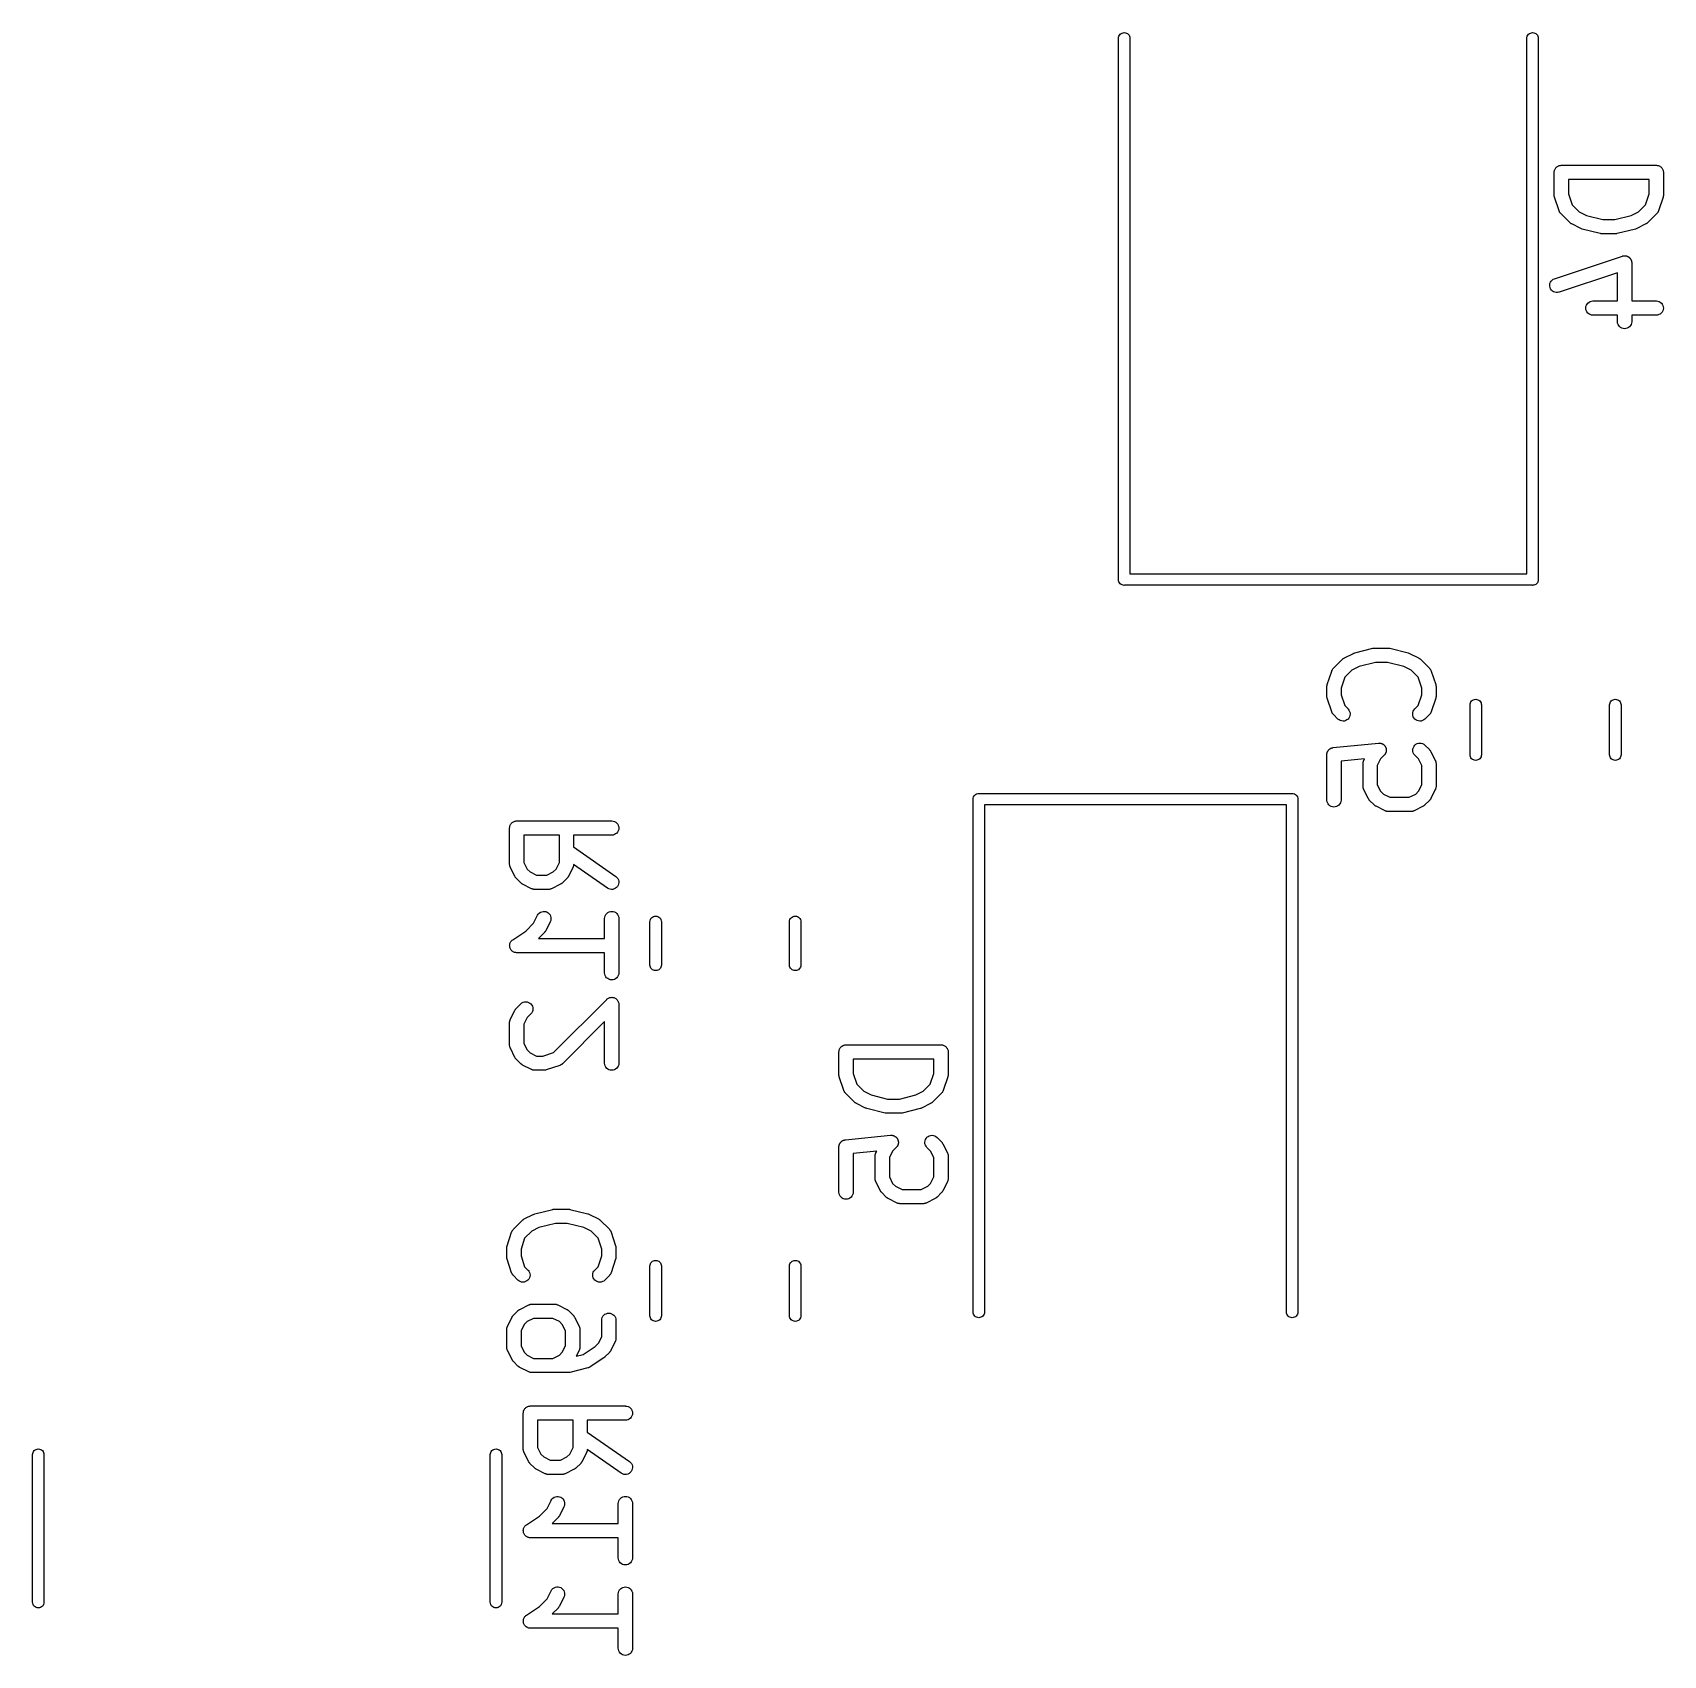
# Model space of a CAD drawing. Extents: x 3.883 to 4.559, y -1.721 to -1.048.
import ezdxf

# ---------------------------------------------------------------- set-up
doc = ezdxf.new("R2010")
doc.units = 0
doc.header["$MEASUREMENT"] = 0
doc.layers.add('BLACK', color=7, linetype='CONTINUOUS')

msp = doc.modelspace()

# ---------------------------------------------------------------- linework, layer by layer
at = {"layer": 'BLACK', "linetype": 'CONTINUOUS'}
for p, q in [((4.33299, -1.05059), (4.33303, -1.05025)), ((4.33299, -1.275), (4.33299, -1.05059)), ((4.33303, -1.05025), (4.33316, -1.0498)), ((4.33316, -1.0498), (4.33338, -1.04939)), ((4.33338, -1.04939), (4.33368, -1.04903)), ((4.33368, -1.04903), (4.33404, -1.04874)), ((4.33404, -1.04874), (4.33445, -1.04852)), ((4.33445, -1.04852), (4.33489, -1.04838)), ((4.33489, -1.04838), (4.33535, -1.04834)), ((4.33535, -1.04834), (4.33582, -1.04838)), ((4.33582, -1.04838), (4.33626, -1.04852)), ((4.33626, -1.04852), (4.33667, -1.04874)), ((4.33667, -1.04874), (4.33703, -1.04903)), ((4.33703, -1.04903), (4.33733, -1.04939)), ((4.33733, -1.04939), (4.33755, -1.0498)), ((4.33755, -1.0498), (4.33768, -1.05025)), ((4.33768, -1.05025), (4.33772, -1.05059)), ((4.33772, -1.05059), (4.33772, -1.27276)), ((4.50228, -1.05059), (4.50232, -1.05025)), ((4.50228, -1.27276), (4.50228, -1.05059)), ((4.50232, -1.05025), (4.50245, -1.0498)), ((4.50245, -1.0498), (4.50267, -1.04939)), ((4.50267, -1.04939), (4.50297, -1.04903)), ((4.50297, -1.04903), (4.50333, -1.04874)), ((4.50333, -1.04874), (4.50374, -1.04852)), ((4.50374, -1.04852), (4.50418, -1.04838)), ((4.50418, -1.04838), (4.50465, -1.04834)), ((4.50465, -1.04834), (4.50511, -1.04838)), ((4.50511, -1.04838), (4.50555, -1.04852)), ((4.50555, -1.04852), (4.50596, -1.04874)), ((4.50596, -1.04874), (4.50632, -1.04903)), ((4.50632, -1.04903), (4.50662, -1.04939)), ((4.50662, -1.04939), (4.50684, -1.0498)), ((4.50684, -1.0498), (4.50697, -1.05025)), ((4.50697, -1.05025), (4.50701, -1.05059)), ((4.50701, -1.05059), (4.50701, -1.275)), ((4.5136, -1.10625), (4.51363, -1.10598)), ((4.5136, -1.10627), (4.5136, -1.10625)), ((4.5136, -1.10628), (4.5136, -1.10627)), ((4.5136, -1.10627), (4.5136, -1.10627)), ((4.5136, -1.1063), (4.5136, -1.10628)), ((4.5136, -1.11567), (4.5136, -1.1063)), ((4.51363, -1.10598), (4.51366, -1.1057)), ((4.51366, -1.10568), (4.51375, -1.10542)), ((4.51366, -1.10569), (4.51366, -1.10568)), ((4.51366, -1.1057), (4.51366, -1.10569)), ((4.51375, -1.10542), (4.51383, -1.10515)), ((4.51383, -1.10514), (4.51384, -1.10513)), ((4.51383, -1.10515), (4.51383, -1.10514)), ((4.51384, -1.10513), (4.51397, -1.10489)), ((4.51397, -1.10489), (4.5141, -1.10464)), ((4.5141, -1.10464), (4.51411, -1.10464)), ((4.51411, -1.10463), (4.51429, -1.10441)), ((4.51411, -1.10464), (4.51411, -1.10463)), ((4.51429, -1.10441), (4.51447, -1.1042)), ((4.51447, -1.1042), (4.51448, -1.10419)), ((4.51448, -1.10419), (4.5147, -1.10401)), ((4.51448, -1.10419), (4.51448, -1.10419)), ((4.5147, -1.10401), (4.51492, -1.10384)), ((4.51492, -1.10384), (4.51493, -1.10383)), ((4.51493, -1.10382), (4.51518, -1.1037)), ((4.51493, -1.10383), (4.51493, -1.10382)), ((4.51518, -1.1037), (4.51543, -1.10357)), ((4.51543, -1.10357), (4.51544, -1.10356)), ((4.51544, -1.10356), (4.51571, -1.10348)), ((4.51544, -1.10356), (4.51544, -1.10356)), ((4.51571, -1.10348), (4.51598, -1.1034)), ((4.51598, -1.1034), (4.51599, -1.1034)), ((4.51599, -1.1034), (4.516, -1.10339)), ((4.516, -1.10339), (4.51627, -1.10337)), ((4.51627, -1.10337), (4.51655, -1.10334)), ((4.51655, -1.10334), (4.55592, -1.10334)), ((4.55592, -1.10334), (4.55594, -1.10334)), ((4.55594, -1.10334), (4.55594, -1.10334)), ((4.55594, -1.10334), (4.55594, -1.10334)), ((4.55594, -1.10334), (4.55596, -1.10334)), ((4.55596, -1.10334), (4.55624, -1.10337)), ((4.55624, -1.10337), (4.55651, -1.1034)), ((4.55651, -1.1034), (4.55652, -1.10341)), ((4.55652, -1.10341), (4.55653, -1.10341)), ((4.55653, -1.10341), (4.5568, -1.10349)), ((4.5568, -1.10349), (4.55706, -1.10357)), ((4.55706, -1.10357), (4.55707, -1.10358)), ((4.55707, -1.10358), (4.55708, -1.10358)), ((4.55708, -1.10358), (4.55733, -1.10372)), ((4.55733, -1.10372), (4.55757, -1.10385)), ((4.55757, -1.10385), (4.55758, -1.10385)), ((4.55758, -1.10385), (4.55759, -1.10386)), ((4.55759, -1.10386), (4.5578, -1.10404)), ((4.5578, -1.10404), (4.55802, -1.10421)), ((4.55802, -1.10421), (4.55802, -1.10422)), ((4.55802, -1.10422), (4.55803, -1.10423)), ((4.55803, -1.10423), (4.5582, -1.10444)), ((4.5582, -1.10444), (4.55838, -1.10466)), ((4.55838, -1.10466), (4.55838, -1.10467)), ((4.55838, -1.10467), (4.55839, -1.10468)), ((4.55839, -1.10468), (4.55852, -1.10492)), ((4.55852, -1.10492), (4.55865, -1.10517)), ((4.55865, -1.10517), (4.55865, -1.10518)), ((4.55865, -1.10518), (4.55866, -1.10519)), ((4.55866, -1.10519), (4.55874, -1.10546)), ((4.55874, -1.10546), (4.55882, -1.10572)), ((4.55882, -1.10572), (4.55882, -1.10573)), ((4.55882, -1.10573), (4.55882, -1.10574)), ((4.55882, -1.10574), (4.55885, -1.10602)), ((4.55885, -1.10602), (4.55887, -1.1063)), ((4.55887, -1.1063), (4.55887, -1.11567)), ((4.5195, -1.10925), (4.5195, -1.11519)), ((4.55297, -1.10925), (4.5195, -1.10925)), ((4.5195, -1.11519), (4.52101, -1.1197)), ((4.55146, -1.1197), (4.55297, -1.11519)), ((4.55297, -1.11519), (4.55297, -1.10925)), ((4.51361, -1.11583), (4.5136, -1.11567)), ((4.51362, -1.116), (4.51361, -1.11583)), ((4.51364, -1.11612), (4.51362, -1.116)), ((4.51365, -1.11624), (4.51364, -1.11612)), ((4.5137, -1.1164), (4.51365, -1.11624)), ((4.51374, -1.11656), (4.5137, -1.1164)), ((4.51375, -1.1166), (4.51374, -1.11656)), ((4.51562, -1.12223), (4.51375, -1.1166)), ((4.51566, -1.12231), (4.51562, -1.12223)), ((4.51568, -1.12239), (4.51566, -1.12231)), ((4.52101, -1.1197), (4.52392, -1.12262)), ((4.54855, -1.12262), (4.55146, -1.1197)), ((4.55683, -1.12227), (4.5568, -1.12235)), ((4.55685, -1.12223), (4.55683, -1.12227)), ((4.55872, -1.1166), (4.55685, -1.12223)), ((4.55876, -1.11644), (4.55872, -1.1166)), ((4.55881, -1.11628), (4.55876, -1.11644)), ((4.55882, -1.11616), (4.55881, -1.11628)), ((4.55885, -1.11604), (4.55882, -1.11616)), ((4.55887, -1.11571), (4.55885, -1.11588)), ((4.55885, -1.11588), (4.55885, -1.11604)), ((4.55887, -1.11567), (4.55887, -1.11571)), ((4.51578, -1.12257), (4.51568, -1.12239)), ((4.51586, -1.12275), (4.51578, -1.12257)), ((4.51591, -1.12282), (4.51586, -1.12275)), ((4.51595, -1.1229), (4.51591, -1.12282)), ((4.51607, -1.12306), (4.51595, -1.1229)), ((4.51619, -1.12322), (4.51607, -1.12306)), ((4.51625, -1.12328), (4.51619, -1.12322)), ((4.51631, -1.12335), (4.51625, -1.12328)), ((4.51634, -1.12338), (4.51631, -1.12335)), ((4.52009, -1.12713), (4.51634, -1.12338)), ((4.52021, -1.12724), (4.52009, -1.12713)), ((4.52033, -1.12735), (4.52021, -1.12724)), ((4.52044, -1.12742), (4.52033, -1.12735)), ((4.52053, -1.1275), (4.52044, -1.12742)), ((4.52068, -1.12758), (4.52053, -1.1275)), ((4.52082, -1.12767), (4.52068, -1.12758)), ((4.52085, -1.12768), (4.52082, -1.12767)), ((4.5246, -1.12956), (4.52085, -1.12768)), ((4.52392, -1.12262), (4.52695, -1.12413)), ((4.52695, -1.12413), (4.53379, -1.12584)), ((4.53379, -1.12584), (4.53868, -1.12584)), ((4.53868, -1.12584), (4.54552, -1.12413)), ((4.54552, -1.12413), (4.54855, -1.12262)), ((4.55162, -1.12768), (4.54787, -1.12956)), ((4.55176, -1.1276), (4.55162, -1.12768)), ((4.5519, -1.12752), (4.55176, -1.1276)), ((4.552, -1.12744), (4.5519, -1.12752)), ((4.5521, -1.12738), (4.552, -1.12744)), ((4.55223, -1.12726), (4.5521, -1.12738)), ((4.55235, -1.12716), (4.55223, -1.12726)), ((4.55238, -1.12713), (4.55235, -1.12716)), ((4.55613, -1.12338), (4.55238, -1.12713)), ((4.55619, -1.12331), (4.55613, -1.12338)), ((4.55625, -1.12326), (4.55619, -1.12331)), ((4.55637, -1.12309), (4.55625, -1.12326)), ((4.5565, -1.12294), (4.55637, -1.12309)), ((4.55654, -1.12286), (4.5565, -1.12294)), ((4.55659, -1.12279), (4.55654, -1.12286)), ((4.55668, -1.12261), (4.55659, -1.12279)), ((4.55677, -1.12243), (4.55668, -1.12261)), ((4.5568, -1.12235), (4.55677, -1.12243)), ((4.52462, -1.12956), (4.5246, -1.12956)), ((4.52463, -1.12957), (4.52462, -1.12956)), ((4.52488, -1.12967), (4.52463, -1.12957)), ((4.52514, -1.12977), (4.52488, -1.12967)), ((4.52516, -1.12977), (4.52514, -1.12977)), ((4.52517, -1.12977), (4.52516, -1.12977)), ((4.52521, -1.12978), (4.52517, -1.12977)), ((4.53271, -1.13166), (4.52521, -1.12978)), ((4.53276, -1.13166), (4.53271, -1.13166)), ((4.53281, -1.13168), (4.53276, -1.13166)), ((4.53304, -1.13171), (4.53281, -1.13168)), ((4.53328, -1.13174), (4.53304, -1.13171)), ((4.53333, -1.13174), (4.53328, -1.13174)), ((4.53338, -1.13175), (4.53333, -1.13174)), ((4.53342, -1.13175), (4.53338, -1.13175)), ((4.53905, -1.13175), (4.53342, -1.13175)), ((4.5391, -1.13174), (4.53905, -1.13175)), ((4.53915, -1.13174), (4.5391, -1.13174)), ((4.53939, -1.13171), (4.53915, -1.13174)), ((4.53962, -1.13169), (4.53939, -1.13171)), ((4.53967, -1.13167), (4.53962, -1.13169)), ((4.53972, -1.13167), (4.53967, -1.13167)), ((4.53976, -1.13166), (4.53972, -1.13167)), ((4.54726, -1.12978), (4.53976, -1.13166)), ((4.54728, -1.12978), (4.54726, -1.12978)), ((4.54729, -1.12978), (4.54728, -1.12978)), ((4.54754, -1.12968), (4.54729, -1.12978)), ((4.54781, -1.12959), (4.54754, -1.12968)), ((4.54782, -1.12958), (4.54781, -1.12959)), ((4.54783, -1.12958), (4.54782, -1.12958)), ((4.54787, -1.12956), (4.54783, -1.12958)), ((4.51374, -1.15036), (4.54186, -1.14099)), ((4.54186, -1.14099), (4.5419, -1.14098)), ((4.5419, -1.14098), (4.54207, -1.14094)), ((4.54207, -1.14094), (4.54224, -1.14089)), ((4.54224, -1.14089), (4.54236, -1.14088)), ((4.54236, -1.14088), (4.54247, -1.14086)), ((4.54247, -1.14086), (4.54264, -1.14085)), ((4.54264, -1.14085), (4.54282, -1.14084)), ((4.54282, -1.14084), (4.54293, -1.14085)), ((4.54293, -1.14085), (4.54304, -1.14085)), ((4.54304, -1.14085), (4.54322, -1.14088)), ((4.54322, -1.14088), (4.54339, -1.1409)), ((4.54339, -1.1409), (4.5435, -1.14093)), ((4.5435, -1.14093), (4.54361, -1.14095)), ((4.54361, -1.14095), (4.54377, -1.14102)), ((4.54377, -1.14102), (4.54394, -1.14107)), ((4.54394, -1.14107), (4.54404, -1.14112)), ((4.54404, -1.14112), (4.54415, -1.14116)), ((4.54415, -1.14116), (4.54429, -1.14126)), ((4.54429, -1.14126), (4.54445, -1.14134)), ((4.54445, -1.14134), (4.54454, -1.14141)), ((4.54454, -1.14141), (4.54463, -1.14148)), ((4.54463, -1.14148), (4.54476, -1.1416)), ((4.54476, -1.1416), (4.54489, -1.14171)), ((4.54489, -1.14171), (4.54496, -1.1418)), ((4.54496, -1.1418), (4.54504, -1.14188)), ((4.54504, -1.14188), (4.54515, -1.14202)), ((4.54515, -1.14202), (4.54526, -1.14216)), ((4.54526, -1.14216), (4.54531, -1.14226)), ((4.54531, -1.14226), (4.54537, -1.14235)), ((4.54537, -1.14235), (4.54544, -1.14251)), ((4.54544, -1.14251), (4.54553, -1.14267)), ((4.53984, -1.14789), (4.51561, -1.15597)), ((4.53984, -1.15959), (4.53984, -1.14789)), ((4.54553, -1.14267), (4.54556, -1.14277)), ((4.54556, -1.14277), (4.5456, -1.14288)), ((4.5456, -1.14288), (4.54564, -1.14305)), ((4.54564, -1.14305), (4.54569, -1.14322)), ((4.54569, -1.14322), (4.5457, -1.14333)), ((4.5457, -1.14333), (4.54573, -1.14344)), ((4.54573, -1.14344), (4.54573, -1.14361)), ((4.54573, -1.14361), (4.54575, -1.14379)), ((4.54575, -1.14379), (4.54575, -1.15959)), ((4.51173, -1.15294), (4.51183, -1.15237)), ((4.51174, -1.15352), (4.51173, -1.15294)), ((4.51187, -1.15408), (4.51174, -1.15352)), ((4.51183, -1.15237), (4.51204, -1.15183)), ((4.5121, -1.15461), (4.51187, -1.15408)), ((4.51204, -1.15183), (4.51235, -1.15135)), ((4.51243, -1.15508), (4.5121, -1.15461)), ((4.51235, -1.15135), (4.51274, -1.15093)), ((4.51284, -1.15548), (4.51243, -1.15508)), ((4.51274, -1.15093), (4.51322, -1.1506)), ((4.51333, -1.15579), (4.51284, -1.15548)), ((4.51322, -1.1506), (4.51374, -1.15036)), ((4.51386, -1.156), (4.51333, -1.15579)), ((4.51443, -1.15611), (4.51386, -1.156)), ((4.51501, -1.1561), (4.51443, -1.15611)), ((4.51557, -1.15598), (4.51501, -1.1561)), ((4.51561, -1.15597), (4.51557, -1.15598)), ((4.52672, -1.16252), (4.52678, -1.16194)), ((4.52677, -1.16309), (4.52672, -1.16252)), ((4.52678, -1.16194), (4.52695, -1.16139)), ((4.52695, -1.16139), (4.52723, -1.16089)), ((4.52723, -1.16089), (4.52759, -1.16044)), ((4.52759, -1.16044), (4.52804, -1.16008)), ((4.52804, -1.16008), (4.52855, -1.15981)), ((4.52855, -1.15981), (4.5291, -1.15964)), ((4.5291, -1.15964), (4.52967, -1.15959)), ((4.52967, -1.15959), (4.53984, -1.15959)), ((4.54575, -1.15959), (4.55592, -1.15959)), ((4.55592, -1.15959), (4.55596, -1.15959)), ((4.55596, -1.15959), (4.55653, -1.15965)), ((4.55653, -1.15965), (4.55708, -1.15982)), ((4.55708, -1.15982), (4.55759, -1.1601)), ((4.55759, -1.1601), (4.55803, -1.16047)), ((4.55803, -1.16047), (4.55839, -1.16092)), ((4.55839, -1.16092), (4.55866, -1.16143)), ((4.55866, -1.16143), (4.55882, -1.16199)), ((4.55887, -1.16256), (4.55881, -1.16313)), ((4.55882, -1.16199), (4.55887, -1.16256)), ((4.52694, -1.16364), (4.52677, -1.16309)), ((4.5272, -1.16416), (4.52694, -1.16364)), ((4.52756, -1.1646), (4.5272, -1.16416)), ((4.52801, -1.16497), (4.52756, -1.1646)), ((4.52851, -1.16525), (4.52801, -1.16497)), ((4.52906, -1.16543), (4.52851, -1.16525)), ((4.52963, -1.16549), (4.52906, -1.16543)), ((4.52967, -1.16549), (4.52963, -1.16549)), ((4.53984, -1.16549), (4.52967, -1.16549)), ((4.53984, -1.16816), (4.53984, -1.16549)), ((4.5399, -1.16874), (4.53984, -1.16816)), ((4.54007, -1.16929), (4.5399, -1.16874)), ((4.54034, -1.1698), (4.54007, -1.16929)), ((4.54551, -1.16933), (4.54523, -1.16983)), ((4.54569, -1.16878), (4.54551, -1.16933)), ((4.54575, -1.1682), (4.54569, -1.16878)), ((4.55592, -1.16549), (4.54575, -1.16549)), ((4.54575, -1.16549), (4.54575, -1.16816)), ((4.54575, -1.16816), (4.54575, -1.1682)), ((4.55649, -1.16543), (4.55592, -1.16549)), ((4.55705, -1.16527), (4.55649, -1.16543)), ((4.55755, -1.165), (4.55705, -1.16527)), ((4.558, -1.16463), (4.55755, -1.165)), ((4.55837, -1.16419), (4.558, -1.16463)), ((4.55864, -1.16368), (4.55837, -1.16419)), ((4.55881, -1.16313), (4.55864, -1.16368)), ((4.5407, -1.17024), (4.54034, -1.1698)), ((4.54115, -1.17061), (4.5407, -1.17024)), ((4.54165, -1.17088), (4.54115, -1.17061)), ((4.5422, -1.17106), (4.54165, -1.17088)), ((4.54278, -1.17112), (4.5422, -1.17106)), ((4.54335, -1.17106), (4.54278, -1.17112)), ((4.5439, -1.1709), (4.54335, -1.17106)), ((4.54441, -1.17063), (4.5439, -1.1709)), ((4.54486, -1.17027), (4.54441, -1.17063)), ((4.54523, -1.16983), (4.54486, -1.17027)), ((4.33298, -1.27512), (4.33299, -1.275)), ((4.33303, -1.27558), (4.33298, -1.27512)), ((4.33316, -1.27603), (4.33303, -1.27558)), ((4.33338, -1.27644), (4.33316, -1.27603)), ((4.33368, -1.2768), (4.33338, -1.27644)), ((4.33404, -1.27709), (4.33368, -1.2768)), ((4.33445, -1.27731), (4.33404, -1.27709)), ((4.33489, -1.27745), (4.33445, -1.27731)), ((4.33535, -1.27749), (4.33489, -1.27745)), ((4.33547, -1.27748), (4.33535, -1.27749)), ((4.50453, -1.27748), (4.33547, -1.27748)), ((4.33772, -1.27276), (4.50228, -1.27276)), ((4.50465, -1.27749), (4.50453, -1.27748)), ((4.50476, -1.27748), (4.50465, -1.27749)), ((4.50511, -1.27745), (4.50476, -1.27748)), ((4.50476, -1.27748), (4.50476, -1.27748)), ((4.50555, -1.27731), (4.50511, -1.27745)), ((4.50596, -1.27709), (4.50555, -1.27731)), ((4.50632, -1.2768), (4.50596, -1.27709)), ((4.50662, -1.27644), (4.50632, -1.2768)), ((4.50684, -1.27603), (4.50662, -1.27644)), ((4.50697, -1.27558), (4.50684, -1.27603)), ((4.50702, -1.27512), (4.50697, -1.27558)), ((4.50701, -1.275), (4.50702, -1.27512)), ((4.43096, -1.30548), (4.43846, -1.3036)), ((4.43846, -1.3036), (4.4385, -1.30359)), ((4.4385, -1.30359), (4.43855, -1.30359)), ((4.43855, -1.30359), (4.4386, -1.30357)), ((4.4386, -1.30357), (4.43883, -1.30355)), ((4.43883, -1.30355), (4.43907, -1.30352)), ((4.43907, -1.30352), (4.43912, -1.30352)), ((4.43912, -1.30352), (4.43917, -1.30352)), ((4.43917, -1.30352), (4.4448, -1.30352)), ((4.4448, -1.30352), (4.44484, -1.30352)), ((4.44484, -1.30352), (4.44489, -1.30352)), ((4.44489, -1.30352), (4.44494, -1.30352)), ((4.44494, -1.30352), (4.44518, -1.30355)), ((4.44518, -1.30355), (4.44541, -1.30358)), ((4.44541, -1.30358), (4.44546, -1.3036)), ((4.44546, -1.3036), (4.44551, -1.3036)), ((4.44551, -1.3036), (4.45301, -1.30548)), ((4.42209, -1.31188), (4.42583, -1.30813)), ((4.42583, -1.30813), (4.42586, -1.3081)), ((4.42586, -1.3081), (4.42599, -1.308)), ((4.42599, -1.308), (4.42611, -1.30788)), ((4.42611, -1.30788), (4.42622, -1.30782)), ((4.42622, -1.30782), (4.42631, -1.30774)), ((4.42631, -1.30774), (4.42646, -1.30766)), ((4.42646, -1.30766), (4.4266, -1.30758)), ((4.4266, -1.30758), (4.43035, -1.3057)), ((4.4327, -1.31113), (4.42967, -1.31264)), ((4.43035, -1.3057), (4.43039, -1.30568)), ((4.43039, -1.30568), (4.4304, -1.30568)), ((4.4304, -1.30568), (4.43041, -1.30567)), ((4.43041, -1.30567), (4.43067, -1.30558)), ((4.43067, -1.30558), (4.43093, -1.30548)), ((4.43093, -1.30548), (4.43094, -1.30548)), ((4.43094, -1.30548), (4.43096, -1.30548)), ((4.43953, -1.30942), (4.4327, -1.31113)), ((4.44443, -1.30942), (4.43953, -1.30942)), ((4.45126, -1.31113), (4.44443, -1.30942)), ((4.4543, -1.31264), (4.45126, -1.31113)), ((4.45301, -1.30548), (4.45305, -1.30549)), ((4.45305, -1.30549), (4.45306, -1.30549)), ((4.45306, -1.30549), (4.45308, -1.3055)), ((4.45308, -1.3055), (4.45333, -1.30559)), ((4.45333, -1.30559), (4.45359, -1.30569)), ((4.45359, -1.30569), (4.4536, -1.3057)), ((4.4536, -1.3057), (4.45362, -1.3057)), ((4.45362, -1.3057), (4.45736, -1.30758)), ((4.45736, -1.30758), (4.4574, -1.3076)), ((4.4574, -1.3076), (4.45754, -1.30769)), ((4.45754, -1.30769), (4.45769, -1.30776)), ((4.45769, -1.30776), (4.45778, -1.30784)), ((4.45778, -1.30784), (4.45788, -1.30791)), ((4.45788, -1.30791), (4.458, -1.30802)), ((4.458, -1.30802), (4.45813, -1.30813)), ((4.45813, -1.30813), (4.46188, -1.31188)), ((4.4195, -1.31866), (4.42137, -1.31303)), ((4.42137, -1.31303), (4.42139, -1.31299)), ((4.42139, -1.31299), (4.42142, -1.31292)), ((4.42142, -1.31292), (4.42145, -1.31283)), ((4.42145, -1.31283), (4.42154, -1.31265)), ((4.42154, -1.31265), (4.42163, -1.31247)), ((4.42163, -1.31247), (4.42168, -1.3124)), ((4.42168, -1.3124), (4.42172, -1.31232)), ((4.42172, -1.31232), (4.42185, -1.31217)), ((4.42185, -1.31217), (4.42197, -1.31201)), ((4.42197, -1.31201), (4.42203, -1.31195)), ((4.42203, -1.31195), (4.42209, -1.31188)), ((4.42675, -1.31556), (4.42525, -1.32007)), ((4.42967, -1.31264), (4.42675, -1.31556)), ((4.45721, -1.31556), (4.4543, -1.31264)), ((4.45872, -1.32007), (4.45721, -1.31556)), ((4.46188, -1.31188), (4.46191, -1.31191)), ((4.46191, -1.31191), (4.46196, -1.31198)), ((4.46196, -1.31198), (4.46203, -1.31204)), ((4.46203, -1.31204), (4.46214, -1.3122)), ((4.46214, -1.3122), (4.46227, -1.31236)), ((4.46227, -1.31236), (4.46231, -1.31244)), ((4.46231, -1.31244), (4.46236, -1.31251)), ((4.46236, -1.31251), (4.46244, -1.31269)), ((4.46244, -1.31269), (4.46254, -1.31287)), ((4.46254, -1.31287), (4.46256, -1.31295)), ((4.46256, -1.31295), (4.46259, -1.31303)), ((4.46259, -1.31303), (4.46447, -1.31866)), ((4.41935, -1.31955), (4.41936, -1.31939)), ((4.41935, -1.31959), (4.41935, -1.31955)), ((4.41935, -1.32334), (4.41935, -1.31959)), ((4.41936, -1.32351), (4.41935, -1.32334)), ((4.41936, -1.31939), (4.41937, -1.31922)), ((4.41936, -1.32367), (4.41936, -1.32351)), ((4.41939, -1.32379), (4.41936, -1.32367)), ((4.41937, -1.31922), (4.4194, -1.3191)), ((4.4194, -1.32391), (4.41939, -1.32379)), ((4.4194, -1.3191), (4.41941, -1.31898)), ((4.41945, -1.32407), (4.4194, -1.32391)), ((4.41941, -1.31898), (4.41946, -1.31882)), ((4.41948, -1.32424), (4.41945, -1.32407)), ((4.41946, -1.31882), (4.4195, -1.31866)), ((4.4195, -1.32427), (4.41948, -1.32424)), ((4.42137, -1.3299), (4.4195, -1.32427)), ((4.42525, -1.32007), (4.42525, -1.32286)), ((4.42525, -1.32286), (4.42675, -1.32737)), ((4.45721, -1.32737), (4.45872, -1.32286)), ((4.45872, -1.32286), (4.45872, -1.32007)), ((4.46447, -1.32427), (4.46259, -1.3299)), ((4.46447, -1.31866), (4.46448, -1.3187)), ((4.46451, -1.32411), (4.46447, -1.32427)), ((4.46448, -1.3187), (4.46452, -1.31886)), ((4.46456, -1.32395), (4.46451, -1.32411)), ((4.46452, -1.31886), (4.46457, -1.31902)), ((4.46457, -1.32383), (4.46456, -1.32395)), ((4.46457, -1.31902), (4.46458, -1.31914)), ((4.4646, -1.32371), (4.46457, -1.32383)), ((4.46458, -1.31914), (4.4646, -1.31926)), ((4.4646, -1.31926), (4.46461, -1.31943)), ((4.46462, -1.32338), (4.4646, -1.32355)), ((4.4646, -1.32355), (4.4646, -1.32371)), ((4.46461, -1.31943), (4.46462, -1.31959)), ((4.46462, -1.31959), (4.46462, -1.32334)), ((4.46462, -1.32334), (4.46462, -1.32338)), ((4.47938, -1.32544), (4.47974, -1.32514)), ((4.47974, -1.32514), (4.48015, -1.32492)), ((4.48015, -1.32492), (4.4806, -1.32479)), ((4.4806, -1.32479), (4.48106, -1.32474)), ((4.48106, -1.32474), (4.48153, -1.32479)), ((4.48153, -1.32479), (4.48197, -1.32492)), ((4.48197, -1.32492), (4.48238, -1.32514)), ((4.48238, -1.32514), (4.48274, -1.32544)), ((4.53726, -1.32544), (4.53762, -1.32514)), ((4.53762, -1.32514), (4.53803, -1.32492)), ((4.53803, -1.32492), (4.53847, -1.32479)), ((4.53847, -1.32479), (4.53894, -1.32474)), ((4.53894, -1.32474), (4.5394, -1.32479)), ((4.5394, -1.32479), (4.53985, -1.32492)), ((4.53985, -1.32492), (4.54026, -1.32514)), ((4.54026, -1.32514), (4.54062, -1.32544)), ((4.42141, -1.32998), (4.42137, -1.3299)), ((4.42143, -1.33006), (4.42141, -1.32998)), ((4.42152, -1.33024), (4.42143, -1.33006)), ((4.42161, -1.33043), (4.42152, -1.33024)), ((4.42166, -1.3305), (4.42161, -1.33043)), ((4.4217, -1.33057), (4.42166, -1.3305)), ((4.42182, -1.33073), (4.4217, -1.33057)), ((4.42194, -1.3309), (4.42182, -1.33073)), ((4.422, -1.33096), (4.42194, -1.3309)), ((4.42206, -1.33102), (4.422, -1.33096)), ((4.42209, -1.33105), (4.42206, -1.33102)), ((4.42396, -1.33293), (4.42209, -1.33105)), ((4.42675, -1.32737), (4.42814, -1.32875)), ((4.42814, -1.32875), (4.42816, -1.32878)), ((4.42816, -1.32878), (4.42852, -1.32923)), ((4.42852, -1.32923), (4.42879, -1.32974)), ((4.42894, -1.33144), (4.42877, -1.33199)), ((4.42879, -1.32974), (4.42895, -1.3303)), ((4.429, -1.33087), (4.42894, -1.33144)), ((4.42895, -1.3303), (4.429, -1.33087)), ((4.45497, -1.33083), (4.45502, -1.33026)), ((4.45502, -1.3314), (4.45497, -1.33083)), ((4.45502, -1.33026), (4.45519, -1.32971)), ((4.45519, -1.33196), (4.45502, -1.3314)), ((4.45519, -1.32971), (4.45547, -1.3292)), ((4.45547, -1.3292), (4.45583, -1.32875)), ((4.45583, -1.32875), (4.45721, -1.32737)), ((4.46188, -1.33105), (4.46001, -1.33293)), ((4.46194, -1.33099), (4.46188, -1.33105)), ((4.462, -1.33093), (4.46194, -1.33099)), ((4.46212, -1.33076), (4.462, -1.33093)), ((4.46225, -1.33061), (4.46212, -1.33076)), ((4.46229, -1.33053), (4.46225, -1.33061)), ((4.46234, -1.33046), (4.46229, -1.33053)), ((4.46242, -1.33028), (4.46234, -1.33046)), ((4.46252, -1.3301), (4.46242, -1.33028)), ((4.46255, -1.33002), (4.46252, -1.3301)), ((4.46258, -1.32994), (4.46255, -1.33002)), ((4.46259, -1.3299), (4.46258, -1.32994)), ((4.4787, -1.327), (4.47873, -1.32665)), ((4.4787, -1.3478), (4.4787, -1.327)), ((4.47873, -1.32665), (4.47887, -1.32621)), ((4.47887, -1.32621), (4.47909, -1.3258)), ((4.47909, -1.3258), (4.47938, -1.32544)), ((4.48274, -1.32544), (4.48304, -1.3258)), ((4.48304, -1.3258), (4.48326, -1.32621)), ((4.48326, -1.32621), (4.48339, -1.32665)), ((4.48339, -1.32665), (4.48343, -1.327)), ((4.48343, -1.327), (4.48343, -1.3478)), ((4.53657, -1.327), (4.53661, -1.32665)), ((4.53657, -1.3478), (4.53657, -1.327)), ((4.53661, -1.32665), (4.53674, -1.32621)), ((4.53674, -1.32621), (4.53696, -1.3258)), ((4.53696, -1.3258), (4.53726, -1.32544)), ((4.54062, -1.32544), (4.54091, -1.3258)), ((4.54091, -1.3258), (4.54113, -1.32621)), ((4.54113, -1.32621), (4.54127, -1.32665)), ((4.54127, -1.32665), (4.5413, -1.327)), ((4.5413, -1.327), (4.5413, -1.3478)), ((4.42441, -1.33329), (4.42396, -1.33293)), ((4.42491, -1.33357), (4.42441, -1.33329)), ((4.42546, -1.33373), (4.42491, -1.33357)), ((4.42604, -1.33379), (4.42546, -1.33373)), ((4.42661, -1.33374), (4.42604, -1.33379)), ((4.42716, -1.33357), (4.42661, -1.33374)), ((4.42767, -1.3333), (4.42716, -1.33357)), ((4.42812, -1.33294), (4.42767, -1.3333)), ((4.42849, -1.3325), (4.42812, -1.33294)), ((4.42877, -1.33199), (4.42849, -1.3325)), ((4.45545, -1.33247), (4.45519, -1.33196)), ((4.45582, -1.33291), (4.45545, -1.33247)), ((4.45626, -1.33328), (4.45582, -1.33291)), ((4.45677, -1.33356), (4.45626, -1.33328)), ((4.45732, -1.33373), (4.45677, -1.33356)), ((4.45789, -1.33379), (4.45732, -1.33373)), ((4.45846, -1.33374), (4.45789, -1.33379)), ((4.45902, -1.33358), (4.45846, -1.33374)), ((4.45953, -1.33332), (4.45902, -1.33358)), ((4.45998, -1.33296), (4.45953, -1.33332)), ((4.46001, -1.33293), (4.45998, -1.33296)), ((4.42033, -1.34552), (4.42043, -1.34543)), ((4.42043, -1.34543), (4.42056, -1.34534)), ((4.42056, -1.34534), (4.42068, -1.34524)), ((4.42068, -1.34524), (4.4208, -1.34518)), ((4.4208, -1.34518), (4.42091, -1.34511)), ((4.42091, -1.34511), (4.42105, -1.34505)), ((4.42105, -1.34505), (4.42119, -1.34498)), ((4.42119, -1.34498), (4.42132, -1.34494)), ((4.42132, -1.34494), (4.42144, -1.34489)), ((4.42144, -1.34489), (4.42159, -1.34486)), ((4.42159, -1.34486), (4.42175, -1.34481)), ((4.42175, -1.34481), (4.42188, -1.3448)), ((4.42188, -1.3448), (4.422, -1.34477)), ((4.422, -1.34477), (4.44075, -1.3429)), ((4.44075, -1.3429), (4.44079, -1.3429)), ((4.44079, -1.3429), (4.44094, -1.3429)), ((4.44094, -1.3429), (4.44108, -1.34289)), ((4.44108, -1.34289), (4.44122, -1.3429)), ((4.44122, -1.3429), (4.44137, -1.3429)), ((4.44137, -1.3429), (4.44151, -1.34293)), ((4.44151, -1.34293), (4.44165, -1.34295)), ((4.44165, -1.34295), (4.44179, -1.34299)), ((4.44179, -1.34299), (4.44193, -1.34302)), ((4.44193, -1.34302), (4.44206, -1.34308)), ((4.44206, -1.34308), (4.4422, -1.34312)), ((4.4422, -1.34312), (4.44233, -1.34319)), ((4.44233, -1.34319), (4.44246, -1.34325)), ((4.44246, -1.34325), (4.44258, -1.34333)), ((4.44258, -1.34333), (4.44271, -1.3434)), ((4.44271, -1.3434), (4.44282, -1.34349)), ((4.44282, -1.34349), (4.44294, -1.34357)), ((4.44294, -1.34357), (4.44304, -1.34367)), ((4.44304, -1.34367), (4.44315, -1.34376)), ((4.44315, -1.34376), (4.44324, -1.34388)), ((4.44324, -1.34388), (4.44334, -1.34398)), ((4.44334, -1.34398), (4.44342, -1.3441)), ((4.44342, -1.3441), (4.44351, -1.34421)), ((4.44351, -1.34421), (4.44358, -1.34434)), ((4.44358, -1.34434), (4.44366, -1.34446)), ((4.44366, -1.34446), (4.44371, -1.3446)), ((4.44371, -1.3446), (4.44378, -1.34472)), ((4.44378, -1.34472), (4.44382, -1.34486)), ((4.44382, -1.34486), (4.44388, -1.345)), ((4.44388, -1.345), (4.4439, -1.34514)), ((4.4439, -1.34514), (4.44394, -1.34527)), ((4.44394, -1.34527), (4.44396, -1.34542)), ((4.44396, -1.34542), (4.44399, -1.34556)), ((4.45497, -1.34581), (4.45503, -1.34523)), ((4.45503, -1.34523), (4.4552, -1.34468)), ((4.4552, -1.34468), (4.45548, -1.34418)), ((4.45548, -1.34418), (4.45585, -1.34374)), ((4.45585, -1.34374), (4.45629, -1.34337)), ((4.45629, -1.34337), (4.4568, -1.3431)), ((4.4568, -1.3431), (4.45736, -1.34294)), ((4.45736, -1.34294), (4.45793, -1.34289)), ((4.45793, -1.34289), (4.4585, -1.34294)), ((4.4585, -1.34294), (4.45905, -1.34311)), ((4.45905, -1.34311), (4.45956, -1.34338)), ((4.45956, -1.34338), (4.46001, -1.34375)), ((4.46001, -1.34375), (4.46188, -1.34562)), ((4.41935, -1.34767), (4.41936, -1.34754)), ((4.41935, -1.34771), (4.41935, -1.34767)), ((4.41935, -1.36646), (4.41935, -1.34771)), ((4.41936, -1.34741), (4.41939, -1.34726)), ((4.41936, -1.34754), (4.41936, -1.34741)), ((4.41939, -1.34726), (4.41941, -1.3471)), ((4.41941, -1.3471), (4.41945, -1.34697)), ((4.41945, -1.34697), (4.41948, -1.34685)), ((4.41948, -1.34685), (4.41954, -1.3467)), ((4.41954, -1.3467), (4.41958, -1.34655)), ((4.41958, -1.34655), (4.41965, -1.34643)), ((4.41965, -1.34643), (4.4197, -1.34631)), ((4.4197, -1.34631), (4.41979, -1.34618)), ((4.41979, -1.34618), (4.41986, -1.34604)), ((4.41986, -1.34604), (4.41995, -1.34594)), ((4.41995, -1.34594), (4.42002, -1.34583)), ((4.42002, -1.34583), (4.42013, -1.34572)), ((4.42013, -1.34572), (4.42023, -1.3456)), ((4.42023, -1.3456), (4.42033, -1.34552)), ((4.43502, -1.34941), (4.42525, -1.35038)), ((4.42525, -1.35038), (4.42525, -1.36646)), ((4.43434, -1.35142), (4.43435, -1.35133)), ((4.43434, -1.35146), (4.43434, -1.35142)), ((4.43434, -1.36084), (4.43434, -1.35146)), ((4.43435, -1.35125), (4.43439, -1.35105)), ((4.43435, -1.35133), (4.43435, -1.35125)), ((4.43439, -1.35105), (4.43441, -1.35085)), ((4.43441, -1.35085), (4.43443, -1.35077)), ((4.43443, -1.35077), (4.43445, -1.35068)), ((4.43445, -1.35068), (4.43452, -1.35049)), ((4.43452, -1.35049), (4.43458, -1.3503)), ((4.43458, -1.3503), (4.43462, -1.35022)), ((4.43462, -1.35022), (4.43466, -1.35014)), ((4.43466, -1.35014), (4.43502, -1.34941)), ((4.4416, -1.34946), (4.44025, -1.35216)), ((4.44025, -1.35216), (4.44025, -1.36014)), ((4.44313, -1.34793), (4.4416, -1.34946)), ((4.44322, -1.34782), (4.44313, -1.34793)), ((4.44332, -1.34772), (4.44322, -1.34782)), ((4.44341, -1.34759), (4.44332, -1.34772)), ((4.4435, -1.34748), (4.44341, -1.34759)), ((4.44357, -1.34736), (4.4435, -1.34748)), ((4.44365, -1.34724), (4.44357, -1.34736)), ((4.4437, -1.3471), (4.44365, -1.34724)), ((4.44377, -1.34697), (4.4437, -1.3471)), ((4.44381, -1.34684), (4.44377, -1.34697)), ((4.44387, -1.34671), (4.44381, -1.34684)), ((4.4439, -1.34656), (4.44387, -1.34671)), ((4.44394, -1.34642), (4.4439, -1.34656)), ((4.44395, -1.34628), (4.44394, -1.34642)), ((4.44398, -1.34614), (4.44395, -1.34628)), ((4.444, -1.34585), (4.44398, -1.34599)), ((4.44398, -1.34599), (4.44398, -1.34614)), ((4.44399, -1.34556), (4.44399, -1.34571)), ((4.44399, -1.34571), (4.444, -1.34585)), ((4.45502, -1.34638), (4.45497, -1.34581)), ((4.45518, -1.34693), (4.45502, -1.34638)), ((4.45544, -1.34745), (4.45518, -1.34693)), ((4.4558, -1.3479), (4.45544, -1.34745)), ((4.45583, -1.34793), (4.4558, -1.3479)), ((4.45737, -1.34946), (4.45583, -1.34793)), ((4.45872, -1.35216), (4.45737, -1.34946)), ((4.45872, -1.36014), (4.45872, -1.35216)), ((4.46188, -1.34562), (4.46191, -1.34565)), ((4.46191, -1.34565), (4.46201, -1.34578)), ((4.46201, -1.34578), (4.46213, -1.3459)), ((4.46213, -1.3459), (4.46219, -1.34601)), ((4.46219, -1.34601), (4.46227, -1.3461)), ((4.46227, -1.3461), (4.46235, -1.34625)), ((4.46235, -1.34625), (4.46243, -1.34639)), ((4.46243, -1.34639), (4.46431, -1.35014)), ((4.46431, -1.35014), (4.46433, -1.35018)), ((4.46433, -1.35018), (4.46436, -1.35026)), ((4.46436, -1.35026), (4.4644, -1.35034)), ((4.4644, -1.35034), (4.46446, -1.35053)), ((4.46446, -1.35053), (4.46453, -1.35072)), ((4.46453, -1.35072), (4.46454, -1.35081)), ((4.46454, -1.35081), (4.46457, -1.35089)), ((4.46457, -1.35089), (4.46458, -1.35109)), ((4.46458, -1.35109), (4.46462, -1.35129)), ((4.46462, -1.35129), (4.46461, -1.35138)), ((4.46461, -1.35138), (4.46462, -1.35146)), ((4.46462, -1.35146), (4.46462, -1.36084)), ((4.47873, -1.34815), (4.4787, -1.3478)), ((4.47887, -1.3486), (4.47873, -1.34815)), ((4.47909, -1.34901), (4.47887, -1.3486)), ((4.47938, -1.34937), (4.47909, -1.34901)), ((4.47974, -1.34966), (4.47938, -1.34937)), ((4.48015, -1.34988), (4.47974, -1.34966)), ((4.4806, -1.35002), (4.48015, -1.34988)), ((4.48106, -1.35006), (4.4806, -1.35002)), ((4.48153, -1.35002), (4.48106, -1.35006)), ((4.48197, -1.34988), (4.48153, -1.35002)), ((4.48238, -1.34966), (4.48197, -1.34988)), ((4.48274, -1.34937), (4.48238, -1.34966)), ((4.48304, -1.34901), (4.48274, -1.34937)), ((4.48326, -1.3486), (4.48304, -1.34901)), ((4.48339, -1.34815), (4.48326, -1.3486)), ((4.48343, -1.3478), (4.48339, -1.34815)), ((4.53661, -1.34815), (4.53657, -1.3478)), ((4.53674, -1.3486), (4.53661, -1.34815)), ((4.53696, -1.34901), (4.53674, -1.3486)), ((4.53726, -1.34937), (4.53696, -1.34901)), ((4.53762, -1.34966), (4.53726, -1.34937)), ((4.53803, -1.34988), (4.53762, -1.34966)), ((4.53847, -1.35002), (4.53803, -1.34988)), ((4.53894, -1.35006), (4.53847, -1.35002)), ((4.5394, -1.35002), (4.53894, -1.35006)), ((4.53985, -1.34988), (4.5394, -1.35002)), ((4.54026, -1.34966), (4.53985, -1.34988)), ((4.54062, -1.34937), (4.54026, -1.34966)), ((4.54091, -1.34901), (4.54062, -1.34937)), ((4.54113, -1.3486), (4.54091, -1.34901)), ((4.54127, -1.34815), (4.54113, -1.3486)), ((4.5413, -1.3478), (4.54127, -1.34815)), ((4.27267, -1.36614), (4.27271, -1.36568)), ((4.27271, -1.36568), (4.27285, -1.36523)), ((4.27285, -1.36523), (4.27307, -1.36482)), ((4.27307, -1.36482), (4.27336, -1.36446)), ((4.27336, -1.36446), (4.27372, -1.36417)), ((4.27372, -1.36417), (4.27413, -1.36395)), ((4.27413, -1.36395), (4.27458, -1.36381)), ((4.27458, -1.36381), (4.27492, -1.36378)), ((4.27492, -1.36378), (4.27504, -1.36377)), ((4.27504, -1.36377), (4.27516, -1.36378)), ((4.27516, -1.36378), (4.40484, -1.36378)), ((4.40484, -1.36378), (4.40496, -1.36377)), ((4.40496, -1.36377), (4.40508, -1.36378)), ((4.40508, -1.36378), (4.40508, -1.36378)), ((4.40508, -1.36378), (4.40542, -1.36381)), ((4.40542, -1.36381), (4.40587, -1.36395)), ((4.40587, -1.36395), (4.40628, -1.36417)), ((4.40628, -1.36417), (4.40664, -1.36446)), ((4.40664, -1.36446), (4.40693, -1.36482)), ((4.40693, -1.36482), (4.40715, -1.36523)), ((4.40715, -1.36523), (4.40729, -1.36568)), ((4.40729, -1.36568), (4.40733, -1.36614)), ((4.43435, -1.36092), (4.43434, -1.36084)), ((4.43435, -1.36101), (4.43435, -1.36092)), ((4.43438, -1.36121), (4.43435, -1.36101)), ((4.4344, -1.36141), (4.43438, -1.36121)), ((4.43443, -1.36149), (4.4344, -1.36141)), ((4.43444, -1.36158), (4.43443, -1.36149)), ((4.43451, -1.36177), (4.43444, -1.36158)), ((4.43457, -1.36196), (4.43451, -1.36177)), ((4.43461, -1.36204), (4.43457, -1.36196)), ((4.43464, -1.36212), (4.43461, -1.36204)), ((4.43466, -1.36216), (4.43464, -1.36212)), ((4.43653, -1.36591), (4.43466, -1.36216)), ((4.44025, -1.36014), (4.4416, -1.36284)), ((4.4416, -1.36284), (4.4428, -1.36403)), ((4.4428, -1.36403), (4.44549, -1.36538)), ((4.44549, -1.36538), (4.45347, -1.36538)), ((4.45347, -1.36538), (4.45617, -1.36403)), ((4.45617, -1.36403), (4.45737, -1.36284)), ((4.45737, -1.36284), (4.45872, -1.36014)), ((4.46431, -1.36216), (4.46243, -1.36591)), ((4.46434, -1.36208), (4.46431, -1.36216)), ((4.46438, -1.362), (4.46434, -1.36208)), ((4.46444, -1.36181), (4.46438, -1.362)), ((4.46452, -1.36162), (4.46444, -1.36181)), ((4.46453, -1.36153), (4.46452, -1.36162)), ((4.46456, -1.36145), (4.46453, -1.36153)), ((4.46458, -1.36125), (4.46456, -1.36145)), ((4.46461, -1.36105), (4.46458, -1.36125)), ((4.46462, -1.36088), (4.46461, -1.36096)), ((4.46461, -1.36096), (4.46461, -1.36105)), ((4.46462, -1.36084), (4.46462, -1.36088)), ((4.27268, -1.36626), (4.27267, -1.36614)), ((4.27268, -1.57886), (4.27268, -1.36626)), ((4.4026, -1.3685), (4.2774, -1.3685)), ((4.2774, -1.3685), (4.2774, -1.57886)), ((4.4026, -1.57886), (4.4026, -1.3685)), ((4.40733, -1.36614), (4.40732, -1.36626)), ((4.40732, -1.36626), (4.40732, -1.57886)), ((4.4194, -1.36703), (4.41935, -1.36646)), ((4.41957, -1.36759), (4.4194, -1.36703)), ((4.41984, -1.36809), (4.41957, -1.36759)), ((4.4202, -1.36854), (4.41984, -1.36809)), ((4.42065, -1.36891), (4.4202, -1.36854)), ((4.42115, -1.36918), (4.42065, -1.36891)), ((4.4217, -1.36935), (4.42115, -1.36918)), ((4.42228, -1.36941), (4.4217, -1.36935)), ((4.42285, -1.36936), (4.42228, -1.36941)), ((4.4234, -1.3692), (4.42285, -1.36936)), ((4.42392, -1.36893), (4.4234, -1.3692)), ((4.42436, -1.36857), (4.42392, -1.36893)), ((4.42473, -1.36813), (4.42436, -1.36857)), ((4.42501, -1.36762), (4.42473, -1.36813)), ((4.42519, -1.36707), (4.42501, -1.36762)), ((4.42525, -1.3665), (4.42519, -1.36707)), ((4.42525, -1.36646), (4.42525, -1.3665)), ((4.43662, -1.36605), (4.43653, -1.36591)), ((4.43669, -1.36619), (4.43662, -1.36605)), ((4.43677, -1.36629), (4.43669, -1.36619)), ((4.43684, -1.36639), (4.43677, -1.36629)), ((4.43695, -1.36651), (4.43684, -1.36639)), ((4.43705, -1.36664), (4.43695, -1.36651)), ((4.43708, -1.36667), (4.43705, -1.36664)), ((4.43896, -1.36855), (4.43708, -1.36667)), ((4.43909, -1.36865), (4.43896, -1.36855)), ((4.43921, -1.36877), (4.43909, -1.36865)), ((4.43931, -1.36884), (4.43921, -1.36877)), ((4.4394, -1.36891), (4.43931, -1.36884)), ((4.43955, -1.36899), (4.4394, -1.36891)), ((4.43969, -1.36908), (4.43955, -1.36899)), ((4.43973, -1.3691), (4.43969, -1.36908)), ((4.44348, -1.37098), (4.43973, -1.3691)), ((4.44356, -1.37101), (4.44348, -1.37098)), ((4.44363, -1.37105), (4.44356, -1.37101)), ((4.44382, -1.37111), (4.44363, -1.37105)), ((4.44401, -1.37118), (4.44382, -1.37111)), ((4.4441, -1.3712), (4.44401, -1.37118)), ((4.44418, -1.37122), (4.4441, -1.3712)), ((4.44438, -1.37125), (4.44418, -1.37122)), ((4.44458, -1.37128), (4.44438, -1.37125)), ((4.44467, -1.37128), (4.44458, -1.37128)), ((4.44475, -1.37129), (4.44467, -1.37128)), ((4.4448, -1.37129), (4.44475, -1.37129)), ((4.45417, -1.37129), (4.4448, -1.37129)), ((4.45426, -1.37128), (4.45417, -1.37129)), ((4.45434, -1.37128), (4.45426, -1.37128)), ((4.45454, -1.37125), (4.45434, -1.37128)), ((4.45474, -1.37123), (4.45454, -1.37125)), ((4.45483, -1.37121), (4.45474, -1.37123)), ((4.45491, -1.37119), (4.45483, -1.37121)), ((4.4551, -1.37112), (4.45491, -1.37119)), ((4.45529, -1.37107), (4.4551, -1.37112)), ((4.45537, -1.37102), (4.45529, -1.37107)), ((4.45545, -1.37099), (4.45537, -1.37102)), ((4.45549, -1.37098), (4.45545, -1.37099)), ((4.45924, -1.3691), (4.45549, -1.37098)), ((4.45938, -1.36901), (4.45924, -1.3691)), ((4.45953, -1.36894), (4.45938, -1.36901)), ((4.45962, -1.36886), (4.45953, -1.36894)), ((4.45973, -1.36879), (4.45962, -1.36886)), ((4.45985, -1.36868), (4.45973, -1.36879)), ((4.45998, -1.36858), (4.45985, -1.36868)), ((4.46001, -1.36855), (4.45998, -1.36858)), ((4.46188, -1.36667), (4.46001, -1.36855)), ((4.46199, -1.36655), (4.46188, -1.36667)), ((4.4621, -1.36643), (4.46199, -1.36655)), ((4.46217, -1.36632), (4.4621, -1.36643)), ((4.46225, -1.36623), (4.46217, -1.36632)), ((4.46233, -1.36608), (4.46225, -1.36623)), ((4.46242, -1.36594), (4.46233, -1.36608)), ((4.46243, -1.36591), (4.46242, -1.36594)), ((4.08053, -1.37808), (4.08056, -1.3778)), ((4.08053, -1.3781), (4.08053, -1.37808)), ((4.08053, -1.37812), (4.08053, -1.3781)), ((4.08053, -1.3781), (4.08053, -1.3781)), ((4.08053, -1.3781), (4.08053, -1.3781)), ((4.08053, -1.39312), (4.08053, -1.37812)), ((4.08056, -1.3778), (4.08059, -1.37752)), ((4.08059, -1.3775), (4.08067, -1.37724)), ((4.08059, -1.37752), (4.08059, -1.3775)), ((4.08059, -1.37752), (4.08059, -1.37752)), ((4.08067, -1.37724), (4.08076, -1.37697)), ((4.08076, -1.37697), (4.08077, -1.37696)), ((4.08076, -1.37697), (4.08076, -1.37697)), ((4.08077, -1.37696), (4.0809, -1.37671)), ((4.0809, -1.37671), (4.08103, -1.37647)), ((4.08103, -1.37647), (4.08104, -1.37646)), ((4.08104, -1.37645), (4.08122, -1.37624)), ((4.08104, -1.37646), (4.08104, -1.37645)), ((4.08122, -1.37624), (4.0814, -1.37602)), ((4.0814, -1.37602), (4.08141, -1.37602)), ((4.08141, -1.37601), (4.08163, -1.37584)), ((4.08141, -1.37602), (4.08141, -1.37601)), ((4.08163, -1.37584), (4.08185, -1.37566)), ((4.08185, -1.37566), (4.08185, -1.37565)), ((4.08185, -1.37565), (4.08186, -1.37565)), ((4.08186, -1.37565), (4.08211, -1.37552)), ((4.08211, -1.37552), (4.08235, -1.37539)), ((4.08235, -1.37539), (4.08236, -1.37539)), ((4.08236, -1.37539), (4.08237, -1.37538)), ((4.08237, -1.37538), (4.08264, -1.3753)), ((4.08264, -1.3753), (4.08291, -1.37522)), ((4.08291, -1.37522), (4.08292, -1.37522)), ((4.08292, -1.37522), (4.08293, -1.37522)), ((4.08293, -1.37522), (4.0832, -1.37519)), ((4.0832, -1.37519), (4.08348, -1.37517)), ((4.08348, -1.37517), (4.12285, -1.37517)), ((4.12285, -1.37517), (4.12289, -1.37517)), ((4.12289, -1.37517), (4.12346, -1.37523)), ((4.12346, -1.37523), (4.12401, -1.3754)), ((4.12401, -1.3754), (4.12452, -1.37568)), ((4.12452, -1.37568), (4.12496, -1.37605)), ((4.12496, -1.37605), (4.12532, -1.3765)), ((4.12557, -1.37926), (4.1253, -1.37977)), ((4.12532, -1.3765), (4.12559, -1.37701)), ((4.12574, -1.37871), (4.12557, -1.37926)), ((4.12559, -1.37701), (4.12575, -1.37757)), ((4.1258, -1.37814), (4.12574, -1.37871)), ((4.12575, -1.37757), (4.1258, -1.37814)), ((4.08643, -1.38107), (4.08643, -1.39242)), ((4.10115, -1.38107), (4.08643, -1.38107)), ((4.10115, -1.39242), (4.10115, -1.38107)), ((4.12285, -1.38107), (4.10705, -1.38107)), ((4.10705, -1.38107), (4.10705, -1.38596)), ((4.10705, -1.38596), (4.12454, -1.3982)), ((4.12342, -1.38102), (4.12285, -1.38107)), ((4.12397, -1.38085), (4.12342, -1.38102)), ((4.12448, -1.38058), (4.12397, -1.38085)), ((4.12493, -1.38021), (4.12448, -1.38058)), ((4.1253, -1.37977), (4.12493, -1.38021)), ((4.08643, -1.39242), (4.08778, -1.39512)), ((4.0998, -1.39512), (4.10115, -1.39242)), ((4.08054, -1.3932), (4.08053, -1.39312)), ((4.08053, -1.39329), (4.08054, -1.3932)), ((4.08056, -1.39349), (4.08053, -1.39329)), ((4.08058, -1.39369), (4.08056, -1.39349)), ((4.08061, -1.39377), (4.08058, -1.39369)), ((4.08062, -1.39386), (4.08061, -1.39377)), ((4.08069, -1.39405), (4.08062, -1.39386)), ((4.08075, -1.39424), (4.08069, -1.39405)), ((4.08079, -1.39432), (4.08075, -1.39424)), ((4.08082, -1.3944), (4.08079, -1.39432)), ((4.08084, -1.39444), (4.08082, -1.3944)), ((4.08271, -1.39819), (4.08084, -1.39444)), ((4.0828, -1.39833), (4.08271, -1.39819)), ((4.08288, -1.39847), (4.0828, -1.39833)), ((4.08295, -1.39857), (4.08288, -1.39847)), ((4.08302, -1.39867), (4.08295, -1.39857)), ((4.08313, -1.3988), (4.08302, -1.39867)), ((4.08324, -1.39892), (4.08313, -1.3988)), ((4.08327, -1.39895), (4.08324, -1.39892)), ((4.08514, -1.40083), (4.08327, -1.39895)), ((4.08778, -1.39512), (4.08898, -1.39631)), ((4.08898, -1.39631), (4.09168, -1.39766)), ((4.09168, -1.39766), (4.09591, -1.39766)), ((4.09591, -1.39766), (4.0986, -1.39631)), ((4.0986, -1.39631), (4.0998, -1.39512)), ((4.10432, -1.39895), (4.10244, -1.40083)), ((4.10442, -1.39883), (4.10432, -1.39895)), ((4.10454, -1.39871), (4.10442, -1.39883)), ((4.1046, -1.3986), (4.10454, -1.39871)), ((4.10468, -1.39851), (4.1046, -1.3986)), ((4.10476, -1.39836), (4.10468, -1.39851)), ((4.10485, -1.39822), (4.10476, -1.39836)), ((4.10487, -1.39819), (4.10485, -1.39822)), ((4.10674, -1.39444), (4.10487, -1.39819)), ((4.10677, -1.39436), (4.10674, -1.39444)), ((4.10682, -1.39428), (4.10677, -1.39436)), ((4.10688, -1.39409), (4.10682, -1.39428)), ((4.10695, -1.3939), (4.10688, -1.39409)), ((4.10696, -1.39381), (4.10695, -1.3939)), ((4.10699, -1.39373), (4.10696, -1.39381)), ((4.10701, -1.39353), (4.10699, -1.39373)), ((4.10705, -1.39333), (4.10701, -1.39353)), ((4.10705, -1.39316), (4.10704, -1.39324)), ((4.10704, -1.39324), (4.10705, -1.39333)), ((4.12116, -1.40303), (4.10705, -1.39316)), ((4.12454, -1.3982), (4.12458, -1.39822)), ((4.12458, -1.39822), (4.12501, -1.3986)), ((4.12501, -1.3986), (4.12536, -1.39906)), ((4.12536, -1.39906), (4.12561, -1.39958)), ((4.08527, -1.40093), (4.08514, -1.40083)), ((4.08539, -1.40105), (4.08527, -1.40093)), ((4.08549, -1.40112), (4.08539, -1.40105)), ((4.08559, -1.40119), (4.08549, -1.40112)), ((4.08573, -1.40127), (4.08559, -1.40119)), ((4.08587, -1.40136), (4.08573, -1.40127)), ((4.08591, -1.40138), (4.08587, -1.40136)), ((4.08966, -1.40326), (4.08591, -1.40138)), ((4.08974, -1.40329), (4.08966, -1.40326)), ((4.08982, -1.40333), (4.08974, -1.40329)), ((4.09001, -1.40339), (4.08982, -1.40333)), ((4.0902, -1.40346), (4.09001, -1.40339)), ((4.09028, -1.40348), (4.0902, -1.40346)), ((4.09036, -1.4035), (4.09028, -1.40348)), ((4.09057, -1.40353), (4.09036, -1.4035)), ((4.09076, -1.40356), (4.09057, -1.40353)), ((4.09085, -1.40356), (4.09076, -1.40356)), ((4.09094, -1.40357), (4.09085, -1.40356)), ((4.09098, -1.40357), (4.09094, -1.40357)), ((4.0966, -1.40357), (4.09098, -1.40357)), ((4.09669, -1.40356), (4.0966, -1.40357)), ((4.09678, -1.40356), (4.09669, -1.40356)), ((4.09698, -1.40353), (4.09678, -1.40356)), ((4.09718, -1.40351), (4.09698, -1.40353)), ((4.09726, -1.40349), (4.09718, -1.40351)), ((4.09735, -1.40347), (4.09726, -1.40349)), ((4.09753, -1.4034), (4.09735, -1.40347)), ((4.09773, -1.40335), (4.09753, -1.4034)), ((4.0978, -1.40331), (4.09773, -1.40335)), ((4.09789, -1.40328), (4.0978, -1.40331)), ((4.09792, -1.40326), (4.09789, -1.40328)), ((4.10167, -1.40138), (4.09792, -1.40326)), ((4.10181, -1.40129), (4.10167, -1.40138)), ((4.10196, -1.40122), (4.10181, -1.40129)), ((4.10206, -1.40114), (4.10196, -1.40122)), ((4.10216, -1.40108), (4.10206, -1.40114)), ((4.10228, -1.40096), (4.10216, -1.40108)), ((4.10241, -1.40086), (4.10228, -1.40096)), ((4.10244, -1.40083), (4.10241, -1.40086)), ((4.12166, -1.40332), (4.12116, -1.40303)), ((4.12221, -1.4035), (4.12166, -1.40332)), ((4.12278, -1.40357), (4.12221, -1.4035)), ((4.12335, -1.40353), (4.12278, -1.40357)), ((4.12391, -1.40337), (4.12335, -1.40353)), ((4.12442, -1.40311), (4.12391, -1.40337)), ((4.12488, -1.40276), (4.12442, -1.40311)), ((4.12526, -1.40233), (4.12488, -1.40276)), ((4.12554, -1.40183), (4.12526, -1.40233)), ((4.12573, -1.40128), (4.12554, -1.40183)), ((4.12561, -1.39958), (4.12576, -1.40013)), ((4.1258, -1.40071), (4.12573, -1.40128)), ((4.12576, -1.40013), (4.1258, -1.40071)), ((4.09282, -1.41336), (4.0933, -1.41303)), ((4.0933, -1.41303), (4.09382, -1.4128)), ((4.09382, -1.4128), (4.09439, -1.41268)), ((4.09439, -1.41268), (4.09496, -1.41267)), ((4.09496, -1.41267), (4.09553, -1.41277)), ((4.09553, -1.41277), (4.09607, -1.41298)), ((4.09607, -1.41298), (4.09655, -1.41329)), ((4.12123, -1.41314), (4.12174, -1.41288)), ((4.12174, -1.41288), (4.1223, -1.41271)), ((4.1223, -1.41271), (4.12287, -1.41266)), ((4.12287, -1.41266), (4.12344, -1.41272)), ((4.12344, -1.41272), (4.12399, -1.41289)), ((4.12399, -1.41289), (4.1245, -1.41317)), ((4.08722, -1.42082), (4.09043, -1.41761)), ((4.09043, -1.41761), (4.09209, -1.41429)), ((4.09209, -1.41429), (4.09211, -1.41426)), ((4.09211, -1.41426), (4.09242, -1.41377)), ((4.09242, -1.41377), (4.09282, -1.41336)), ((4.09737, -1.41693), (4.09549, -1.42068)), ((4.09655, -1.41329), (4.09697, -1.41369)), ((4.09697, -1.41369), (4.0973, -1.41416)), ((4.0973, -1.41416), (4.09753, -1.41469)), ((4.09758, -1.4164), (4.09737, -1.41693)), ((4.09753, -1.41469), (4.09766, -1.41525)), ((4.09767, -1.41583), (4.09758, -1.4164)), ((4.09766, -1.41525), (4.09767, -1.41583)), ((4.1199, -1.41557), (4.11996, -1.415)), ((4.1199, -1.41561), (4.1199, -1.41557)), ((4.1199, -1.42391), (4.1199, -1.41561)), ((4.11996, -1.415), (4.12014, -1.41445)), ((4.12014, -1.41445), (4.12041, -1.41395)), ((4.12041, -1.41395), (4.12078, -1.4135)), ((4.12078, -1.4135), (4.12123, -1.41314)), ((4.1245, -1.41317), (4.12494, -1.41353)), ((4.12494, -1.41353), (4.12531, -1.41398)), ((4.12531, -1.41398), (4.12558, -1.41449)), ((4.12558, -1.41449), (4.12575, -1.41504)), ((4.12575, -1.41504), (4.1258, -1.41561)), ((4.1258, -1.41561), (4.1258, -1.43811)), ((4.1387, -1.41687), (4.13873, -1.41652)), ((4.1387, -1.43498), (4.1387, -1.41687)), ((4.13873, -1.41652), (4.13887, -1.41608)), ((4.13887, -1.41608), (4.13909, -1.41567)), ((4.13909, -1.41567), (4.13938, -1.41531)), ((4.13938, -1.41531), (4.13974, -1.41501)), ((4.13974, -1.41501), (4.14015, -1.41479)), ((4.14015, -1.41479), (4.1406, -1.41466)), ((4.1406, -1.41466), (4.14106, -1.41461)), ((4.14106, -1.41461), (4.14153, -1.41466)), ((4.14153, -1.41466), (4.14197, -1.41479)), ((4.14197, -1.41479), (4.14238, -1.41501)), ((4.14238, -1.41501), (4.14274, -1.41531)), ((4.14274, -1.41531), (4.14304, -1.41567)), ((4.14304, -1.41567), (4.14326, -1.41608)), ((4.14326, -1.41608), (4.14339, -1.41652)), ((4.14339, -1.41652), (4.14343, -1.41687)), ((4.14343, -1.41687), (4.14343, -1.43498)), ((4.19657, -1.41687), (4.19661, -1.41652)), ((4.19657, -1.43498), (4.19657, -1.41687)), ((4.19661, -1.41652), (4.19674, -1.41608)), ((4.19674, -1.41608), (4.19696, -1.41567)), ((4.19696, -1.41567), (4.19726, -1.41531)), ((4.19726, -1.41531), (4.19762, -1.41501)), ((4.19762, -1.41501), (4.19803, -1.41479)), ((4.19803, -1.41479), (4.19847, -1.41466)), ((4.19847, -1.41466), (4.19894, -1.41461)), ((4.19894, -1.41461), (4.1994, -1.41466)), ((4.1994, -1.41466), (4.19985, -1.41479)), ((4.19985, -1.41479), (4.20026, -1.41501)), ((4.20026, -1.41501), (4.20062, -1.41531)), ((4.20062, -1.41531), (4.20091, -1.41567)), ((4.20091, -1.41567), (4.20113, -1.41608)), ((4.20113, -1.41608), (4.20127, -1.41652)), ((4.20127, -1.41652), (4.2013, -1.41687)), ((4.2013, -1.41687), (4.2013, -1.43498)), ((4.08053, -1.42684), (4.08056, -1.42656)), ((4.08056, -1.42656), (4.08059, -1.42627)), ((4.08059, -1.42627), (4.08067, -1.42599)), ((4.08059, -1.42627), (4.08059, -1.42627)), ((4.08059, -1.42627), (4.08059, -1.42627)), ((4.08067, -1.42599), (4.08076, -1.42572)), ((4.08076, -1.42572), (4.0809, -1.42546)), ((4.08076, -1.42572), (4.08076, -1.42572)), ((4.08076, -1.42572), (4.08076, -1.42572)), ((4.0809, -1.42546), (4.08103, -1.42522)), ((4.08103, -1.42521), (4.08121, -1.42499)), ((4.08103, -1.42522), (4.08103, -1.42521)), ((4.08103, -1.42521), (4.08103, -1.42521)), ((4.08121, -1.42499), (4.0814, -1.42477)), ((4.0814, -1.42477), (4.08162, -1.42459)), ((4.0814, -1.42477), (4.0814, -1.42477)), ((4.0814, -1.42477), (4.0814, -1.42477)), ((4.08162, -1.42459), (4.08184, -1.42441)), ((4.08184, -1.42441), (4.08722, -1.42082)), ((4.09494, -1.42145), (4.09248, -1.42391)), ((4.09248, -1.42391), (4.1199, -1.42391)), ((4.09505, -1.42132), (4.09494, -1.42145)), ((4.09516, -1.4212), (4.09505, -1.42132)), ((4.09523, -1.4211), (4.09516, -1.4212)), ((4.09531, -1.42101), (4.09523, -1.4211)), ((4.09539, -1.42086), (4.09531, -1.42101)), ((4.09548, -1.42072), (4.09539, -1.42086)), ((4.09549, -1.42068), (4.09548, -1.42072)), ((4.08053, -1.42685), (4.08053, -1.42684)), ((4.08053, -1.42684), (4.08053, -1.42684)), ((4.08055, -1.42714), (4.08053, -1.42685)), ((4.08058, -1.42742), (4.08055, -1.42714)), ((4.08066, -1.4277), (4.08058, -1.42742)), ((4.08058, -1.42742), (4.08058, -1.42742)), ((4.08058, -1.42742), (4.08058, -1.42742)), ((4.08074, -1.42797), (4.08066, -1.4277)), ((4.08088, -1.42823), (4.08074, -1.42797)), ((4.08074, -1.42797), (4.08074, -1.42797)), ((4.08074, -1.42797), (4.08074, -1.42797)), ((4.08101, -1.42848), (4.08088, -1.42823)), ((4.08119, -1.42871), (4.08101, -1.42848)), ((4.08101, -1.42848), (4.08101, -1.42848)), ((4.08101, -1.42848), (4.08101, -1.42848)), ((4.08137, -1.42893), (4.08119, -1.42871)), ((4.08159, -1.42912), (4.08137, -1.42893)), ((4.08137, -1.42893), (4.08137, -1.42893)), ((4.08137, -1.42893), (4.08137, -1.42893)), ((4.08181, -1.4293), (4.08159, -1.42912)), ((4.08182, -1.4293), (4.08181, -1.4293)), ((4.08181, -1.4293), (4.08181, -1.4293)), ((4.08206, -1.42943), (4.08182, -1.4293)), ((4.08232, -1.42958), (4.08206, -1.42943)), ((4.08258, -1.42966), (4.08232, -1.42958)), ((4.08232, -1.42958), (4.08232, -1.42958)), ((4.08232, -1.42958), (4.08232, -1.42958)), ((4.08287, -1.42975), (4.08258, -1.42966)), ((4.08316, -1.42978), (4.08287, -1.42975)), ((4.08287, -1.42975), (4.08287, -1.42975)), ((4.08287, -1.42975), (4.08287, -1.42975)), ((4.08344, -1.42982), (4.08316, -1.42978)), ((4.08348, -1.42982), (4.08344, -1.42982)), ((4.08344, -1.42982), (4.08344, -1.42982)), ((4.08344, -1.42982), (4.08344, -1.42982)), ((4.08344, -1.42982), (4.08344, -1.42982)), ((4.1199, -1.42982), (4.08348, -1.42982)), ((4.1199, -1.43811), (4.1199, -1.42982)), ((4.11995, -1.43868), (4.1199, -1.43811)), ((4.12012, -1.43924), (4.11995, -1.43868)), ((4.12039, -1.43975), (4.12012, -1.43924)), ((4.12075, -1.44019), (4.12039, -1.43975)), ((4.12529, -1.43978), (4.12492, -1.44022)), ((4.12556, -1.43927), (4.12529, -1.43978)), ((4.12574, -1.43873), (4.12556, -1.43927)), ((4.1258, -1.43815), (4.12574, -1.43873)), ((4.1258, -1.43811), (4.1258, -1.43815)), ((4.13873, -1.43533), (4.1387, -1.43498)), ((4.13887, -1.43577), (4.13873, -1.43533)), ((4.13909, -1.43618), (4.13887, -1.43577)), ((4.13938, -1.43654), (4.13909, -1.43618)), ((4.13974, -1.43684), (4.13938, -1.43654)), ((4.14015, -1.43706), (4.13974, -1.43684)), ((4.1406, -1.43719), (4.14015, -1.43706)), ((4.14106, -1.43724), (4.1406, -1.43719)), ((4.14153, -1.43719), (4.14106, -1.43724)), ((4.14197, -1.43706), (4.14153, -1.43719)), ((4.14238, -1.43684), (4.14197, -1.43706)), ((4.14274, -1.43654), (4.14238, -1.43684)), ((4.14304, -1.43618), (4.14274, -1.43654)), ((4.14326, -1.43577), (4.14304, -1.43618)), ((4.14339, -1.43533), (4.14326, -1.43577)), ((4.14343, -1.43498), (4.14339, -1.43533)), ((4.19661, -1.43533), (4.19657, -1.43498)), ((4.19674, -1.43577), (4.19661, -1.43533)), ((4.19696, -1.43618), (4.19674, -1.43577)), ((4.19726, -1.43654), (4.19696, -1.43618)), ((4.19762, -1.43684), (4.19726, -1.43654)), ((4.19803, -1.43706), (4.19762, -1.43684)), ((4.19847, -1.43719), (4.19803, -1.43706)), ((4.19894, -1.43724), (4.19847, -1.43719)), ((4.1994, -1.43719), (4.19894, -1.43724)), ((4.19985, -1.43706), (4.1994, -1.43719)), ((4.20026, -1.43684), (4.19985, -1.43706)), ((4.20062, -1.43654), (4.20026, -1.43684)), ((4.20091, -1.43618), (4.20062, -1.43654)), ((4.20113, -1.43577), (4.20091, -1.43618)), ((4.20127, -1.43533), (4.20113, -1.43577)), ((4.2013, -1.43498), (4.20127, -1.43533)), ((4.1212, -1.44056), (4.12075, -1.44019)), ((4.12171, -1.44083), (4.1212, -1.44056)), ((4.12226, -1.441), (4.12171, -1.44083)), ((4.12283, -1.44106), (4.12226, -1.441)), ((4.1234, -1.44101), (4.12283, -1.44106)), ((4.12396, -1.44085), (4.1234, -1.44101)), ((4.12447, -1.44058), (4.12396, -1.44085)), ((4.12492, -1.44022), (4.12447, -1.44058)), ((4.08271, -1.45366), (4.08273, -1.45363)), ((4.08273, -1.45363), (4.08282, -1.45349)), ((4.08282, -1.45349), (4.0829, -1.45334)), ((4.0829, -1.45334), (4.08298, -1.45325)), ((4.08298, -1.45325), (4.08305, -1.45314)), ((4.08305, -1.45314), (4.08316, -1.45302)), ((4.08316, -1.45302), (4.08327, -1.4529)), ((4.08327, -1.4529), (4.08514, -1.45102)), ((4.08514, -1.45102), (4.08517, -1.45099)), ((4.08517, -1.45099), (4.08562, -1.45063)), ((4.08562, -1.45063), (4.08613, -1.45037)), ((4.08613, -1.45037), (4.08669, -1.45021)), ((4.08669, -1.45021), (4.08726, -1.45016)), ((4.08726, -1.45016), (4.08783, -1.45022)), ((4.08783, -1.45022), (4.08838, -1.45039)), ((4.08838, -1.45039), (4.08889, -1.45067)), ((4.08889, -1.45067), (4.08933, -1.45104)), ((4.08933, -1.45104), (4.08969, -1.45148)), ((4.08969, -1.45148), (4.08996, -1.45199)), ((4.08996, -1.45199), (4.09013, -1.45255)), ((4.09018, -1.45312), (4.09012, -1.45369)), ((4.09013, -1.45255), (4.09018, -1.45312)), ((4.09876, -1.47115), (4.12076, -1.44915)), ((4.12076, -1.44915), (4.12078, -1.44913)), ((4.12078, -1.44913), (4.12078, -1.44912)), ((4.12078, -1.44912), (4.12078, -1.44912)), ((4.12078, -1.44912), (4.12079, -1.44912)), ((4.12079, -1.44912), (4.12101, -1.44894)), ((4.12101, -1.44894), (4.12123, -1.44876)), ((4.12123, -1.44876), (4.12124, -1.44876)), ((4.12124, -1.44876), (4.12149, -1.44863)), ((4.12124, -1.44876), (4.12124, -1.44876)), ((4.12149, -1.44863), (4.12174, -1.4485)), ((4.12174, -1.4485), (4.12175, -1.4485)), ((4.12175, -1.44849), (4.12202, -1.44841)), ((4.12175, -1.4485), (4.12175, -1.44849)), ((4.12202, -1.44841), (4.1223, -1.44833)), ((4.1223, -1.44833), (4.1223, -1.44833)), ((4.1223, -1.44833), (4.12231, -1.44833)), ((4.12231, -1.44833), (4.12259, -1.44831)), ((4.12259, -1.44831), (4.12287, -1.44828)), ((4.12287, -1.44828), (4.12288, -1.44828)), ((4.12288, -1.44828), (4.12288, -1.44828)), ((4.12288, -1.44828), (4.12316, -1.44831)), ((4.12316, -1.44831), (4.12344, -1.44834)), ((4.12344, -1.44834), (4.12345, -1.44834)), ((4.12345, -1.44834), (4.12345, -1.44834)), ((4.12345, -1.44834), (4.12372, -1.44843)), ((4.12372, -1.44843), (4.12399, -1.44851)), ((4.12399, -1.44851), (4.124, -1.44851)), ((4.124, -1.44851), (4.124, -1.44852)), ((4.124, -1.44852), (4.12425, -1.44865)), ((4.12425, -1.44865), (4.1245, -1.44879)), ((4.1245, -1.44879), (4.1245, -1.44879)), ((4.1245, -1.44879), (4.12451, -1.44879)), ((4.12451, -1.44879), (4.12472, -1.44897)), ((4.12472, -1.44897), (4.12494, -1.44915)), ((4.12494, -1.44915), (4.12495, -1.44916)), ((4.12495, -1.44916), (4.12495, -1.44916)), ((4.12495, -1.44916), (4.12513, -1.44938)), ((4.12513, -1.44938), (4.12531, -1.4496)), ((4.12531, -1.4496), (4.12531, -1.44961)), ((4.12531, -1.44961), (4.12531, -1.44961)), ((4.12531, -1.44961), (4.12545, -1.44986)), ((4.12545, -1.44986), (4.12558, -1.45011)), ((4.12558, -1.45011), (4.12558, -1.45011)), ((4.12558, -1.45011), (4.12558, -1.45012)), ((4.12558, -1.45012), (4.12566, -1.45039)), ((4.12566, -1.45039), (4.12575, -1.45066)), ((4.12575, -1.45066), (4.12575, -1.45067)), ((4.12575, -1.45067), (4.12575, -1.45067)), ((4.12575, -1.45067), (4.12577, -1.45095)), ((4.12577, -1.45095), (4.1258, -1.45123)), ((4.1258, -1.45123), (4.1258, -1.47561)), ((4.08053, -1.45852), (4.08057, -1.45832)), ((4.08054, -1.45861), (4.08053, -1.45852)), ((4.08053, -1.45869), (4.08054, -1.45861)), ((4.08053, -1.45873), (4.08053, -1.45869)), ((4.08053, -1.46811), (4.08053, -1.45873)), ((4.08057, -1.45832), (4.08059, -1.45812)), ((4.08059, -1.45812), (4.08062, -1.45804)), ((4.08062, -1.45804), (4.08063, -1.45795)), ((4.08063, -1.45795), (4.0807, -1.45776)), ((4.0807, -1.45776), (4.08077, -1.45757)), ((4.08077, -1.45757), (4.08081, -1.45749)), ((4.08081, -1.45749), (4.08084, -1.45741)), ((4.08084, -1.45741), (4.08271, -1.45366)), ((4.08778, -1.45673), (4.08643, -1.45943)), ((4.08643, -1.45943), (4.08643, -1.46741)), ((4.08932, -1.4552), (4.08778, -1.45673)), ((4.08968, -1.45475), (4.08932, -1.4552)), ((4.08996, -1.45424), (4.08968, -1.45475)), ((4.09012, -1.45369), (4.08996, -1.45424)), ((4.1199, -1.45836), (4.10244, -1.47582)), ((4.1199, -1.47561), (4.1199, -1.45836)), ((4.08054, -1.46819), (4.08053, -1.46811)), ((4.08053, -1.46828), (4.08054, -1.46819)), ((4.08056, -1.46848), (4.08053, -1.46828)), ((4.08058, -1.46868), (4.08056, -1.46848)), ((4.08061, -1.46876), (4.08058, -1.46868)), ((4.08062, -1.46885), (4.08061, -1.46876)), ((4.08069, -1.46904), (4.08062, -1.46885)), ((4.08075, -1.46923), (4.08069, -1.46904)), ((4.08079, -1.46931), (4.08075, -1.46923)), ((4.08082, -1.46939), (4.08079, -1.46931)), ((4.08084, -1.46943), (4.08082, -1.46939)), ((4.08271, -1.47318), (4.08084, -1.46943)), ((4.0828, -1.47332), (4.08271, -1.47318)), ((4.08288, -1.47347), (4.0828, -1.47332)), ((4.08295, -1.47356), (4.08288, -1.47347)), ((4.08302, -1.47367), (4.08295, -1.47356)), ((4.08313, -1.47379), (4.08302, -1.47367)), ((4.08324, -1.47392), (4.08313, -1.47379)), ((4.08643, -1.46741), (4.08778, -1.47011)), ((4.08778, -1.47011), (4.08898, -1.4713)), ((4.08898, -1.4713), (4.09168, -1.47265)), ((4.09168, -1.47265), (4.09425, -1.47265)), ((4.09425, -1.47265), (4.09876, -1.47115)), ((4.21706, -1.4709), (4.21709, -1.47062)), ((4.21706, -1.47092), (4.21706, -1.4709)), ((4.21706, -1.47094), (4.21706, -1.47092)), ((4.21706, -1.47092), (4.21706, -1.47092)), ((4.21706, -1.47092), (4.21706, -1.47092)), ((4.21706, -1.48031), (4.21706, -1.47094)), ((4.21709, -1.47062), (4.21712, -1.47035)), ((4.21712, -1.47035), (4.21713, -1.47034)), ((4.21713, -1.47033), (4.21721, -1.47006)), ((4.21713, -1.47034), (4.21713, -1.47033)), ((4.21721, -1.47006), (4.21729, -1.4698)), ((4.21729, -1.4698), (4.2173, -1.46979)), ((4.2173, -1.46978), (4.21744, -1.46953)), ((4.2173, -1.46979), (4.2173, -1.46978)), ((4.21744, -1.46953), (4.21757, -1.46929)), ((4.21757, -1.46928), (4.21758, -1.46927)), ((4.21757, -1.46929), (4.21757, -1.46928)), ((4.21758, -1.46927), (4.21776, -1.46906)), ((4.21776, -1.46906), (4.21793, -1.46885)), ((4.21793, -1.46885), (4.21794, -1.46884)), ((4.21794, -1.46884), (4.21795, -1.46883)), ((4.21795, -1.46883), (4.21816, -1.46866)), ((4.21816, -1.46866), (4.21838, -1.46848)), ((4.21838, -1.46848), (4.21839, -1.46848)), ((4.21839, -1.46848), (4.2184, -1.46847)), ((4.2184, -1.46847), (4.21864, -1.46834)), ((4.21864, -1.46834), (4.21889, -1.46821)), ((4.21889, -1.46821), (4.2189, -1.46821)), ((4.2189, -1.46821), (4.21891, -1.4682)), ((4.21891, -1.4682), (4.21918, -1.46812)), ((4.21918, -1.46812), (4.21944, -1.46804)), ((4.21944, -1.46804), (4.21945, -1.46804)), ((4.21945, -1.46804), (4.21946, -1.46804)), ((4.21946, -1.46804), (4.21974, -1.46802)), ((4.21974, -1.46802), (4.22001, -1.46799)), ((4.22001, -1.46799), (4.25939, -1.46799)), ((4.22297, -1.47389), (4.22297, -1.47984)), ((4.25643, -1.47389), (4.22297, -1.47389)), ((4.25643, -1.47984), (4.25643, -1.47389)), ((4.25939, -1.46799), (4.25941, -1.46799)), ((4.25941, -1.46799), (4.25941, -1.46799)), ((4.25941, -1.46799), (4.25941, -1.46799)), ((4.25941, -1.46799), (4.25943, -1.46799)), ((4.25943, -1.46799), (4.2597, -1.46802)), ((4.2597, -1.46802), (4.25998, -1.46805)), ((4.25998, -1.46805), (4.25999, -1.46805)), ((4.25999, -1.46805), (4.26, -1.46805)), ((4.26, -1.46805), (4.26026, -1.46814)), ((4.26026, -1.46814), (4.26053, -1.46822)), ((4.26053, -1.46822), (4.26054, -1.46822)), ((4.26054, -1.46822), (4.26055, -1.46823)), ((4.26055, -1.46823), (4.26079, -1.46836)), ((4.26079, -1.46836), (4.26104, -1.46849)), ((4.26104, -1.46849), (4.26104, -1.4685)), ((4.26104, -1.4685), (4.26105, -1.4685)), ((4.26105, -1.4685), (4.26127, -1.46868)), ((4.26127, -1.46868), (4.26148, -1.46886)), ((4.26148, -1.46886), (4.26149, -1.46887)), ((4.26149, -1.46887), (4.26149, -1.46888)), ((4.26149, -1.46888), (4.26167, -1.46909)), ((4.26167, -1.46909), (4.26184, -1.46931)), ((4.26184, -1.46931), (4.26185, -1.46932)), ((4.26185, -1.46932), (4.26186, -1.46932)), ((4.26186, -1.46932), (4.26198, -1.46957)), ((4.26198, -1.46957), (4.26211, -1.46982)), ((4.26211, -1.46982), (4.26212, -1.46983)), ((4.26212, -1.46983), (4.26212, -1.46984)), ((4.26212, -1.46984), (4.2622, -1.4701)), ((4.2622, -1.4701), (4.26228, -1.47037)), ((4.26228, -1.47037), (4.26228, -1.47038)), ((4.26228, -1.47038), (4.26229, -1.47039)), ((4.26229, -1.47039), (4.26231, -1.47066)), ((4.26231, -1.47066), (4.26234, -1.47094)), ((4.26234, -1.47094), (4.26234, -1.48031)), ((4.08327, -1.47394), (4.08324, -1.47392)), ((4.08514, -1.47582), (4.08327, -1.47394)), ((4.08527, -1.47592), (4.08514, -1.47582)), ((4.08539, -1.47604), (4.08527, -1.47592)), ((4.08549, -1.47611), (4.08539, -1.47604)), ((4.08559, -1.47619), (4.08549, -1.47611)), ((4.08573, -1.47626), (4.08559, -1.47619)), ((4.08587, -1.47635), (4.08573, -1.47626)), ((4.08591, -1.47637), (4.08587, -1.47635)), ((4.08966, -1.47825), (4.08591, -1.47637)), ((4.08974, -1.47828), (4.08966, -1.47825)), ((4.08982, -1.47832), (4.08974, -1.47828)), ((4.09001, -1.47838), (4.08982, -1.47832)), ((4.0902, -1.47845), (4.09001, -1.47838)), ((4.09028, -1.47847), (4.0902, -1.47845)), ((4.09036, -1.47849), (4.09028, -1.47847)), ((4.09057, -1.47852), (4.09036, -1.47849)), ((4.09076, -1.47855), (4.09057, -1.47852)), ((4.09085, -1.47855), (4.09076, -1.47855)), ((4.09094, -1.47856), (4.09085, -1.47855)), ((4.09098, -1.47856), (4.09094, -1.47856)), ((4.09473, -1.47856), (4.09098, -1.47856)), ((4.09489, -1.47854), (4.09473, -1.47856)), ((4.09506, -1.47854), (4.09489, -1.47854)), ((4.09518, -1.47852), (4.09506, -1.47854)), ((4.0953, -1.4785), (4.09518, -1.47852)), ((4.09546, -1.47846), (4.0953, -1.4785)), ((4.09562, -1.47842), (4.09546, -1.47846)), ((4.09566, -1.47841), (4.09562, -1.47842)), ((4.10129, -1.47653), (4.09566, -1.47841)), ((4.10137, -1.4765), (4.10129, -1.47653)), ((4.10145, -1.47647), (4.10137, -1.4765)), ((4.10163, -1.47638), (4.10145, -1.47647)), ((4.10181, -1.4763), (4.10163, -1.47638)), ((4.10188, -1.47625), (4.10181, -1.4763)), ((4.10196, -1.47621), (4.10188, -1.47625)), ((4.10212, -1.47608), (4.10196, -1.47621)), ((4.10228, -1.47597), (4.10212, -1.47608)), ((4.10234, -1.4759), (4.10228, -1.47597)), ((4.10241, -1.47585), (4.10234, -1.4759)), ((4.10244, -1.47582), (4.10241, -1.47585)), ((4.11995, -1.47618), (4.1199, -1.47561)), ((4.12012, -1.47673), (4.11995, -1.47618)), ((4.12039, -1.47724), (4.12012, -1.47673)), ((4.12075, -1.47769), (4.12039, -1.47724)), ((4.1212, -1.47805), (4.12075, -1.47769)), ((4.12171, -1.47833), (4.1212, -1.47805)), ((4.12226, -1.4785), (4.12171, -1.47833)), ((4.12283, -1.47856), (4.12226, -1.4785)), ((4.1234, -1.47851), (4.12283, -1.47856)), ((4.12396, -1.47834), (4.1234, -1.47851)), ((4.12447, -1.47808), (4.12396, -1.47834)), ((4.12492, -1.47772), (4.12447, -1.47808)), ((4.12529, -1.47727), (4.12492, -1.47772)), ((4.12556, -1.47677), (4.12529, -1.47727)), ((4.12574, -1.47622), (4.12556, -1.47677)), ((4.1258, -1.47565), (4.12574, -1.47622)), ((4.1258, -1.47561), (4.1258, -1.47565)), ((4.21708, -1.48048), (4.21706, -1.48031)), ((4.21708, -1.48065), (4.21708, -1.48048)), ((4.21711, -1.48077), (4.21708, -1.48065)), ((4.22297, -1.47984), (4.22447, -1.48434)), ((4.25493, -1.48434), (4.25643, -1.47984)), ((4.26232, -1.48052), (4.26231, -1.48069)), ((4.26234, -1.48036), (4.26232, -1.48052)), ((4.26234, -1.48031), (4.26234, -1.48036)), ((4.21712, -1.48089), (4.21711, -1.48077)), ((4.21717, -1.48105), (4.21712, -1.48089)), ((4.2172, -1.48121), (4.21717, -1.48105)), ((4.21721, -1.48125), (4.2172, -1.48121)), ((4.21909, -1.48687), (4.21721, -1.48125)), ((4.21912, -1.48695), (4.21909, -1.48687)), ((4.21915, -1.48704), (4.21912, -1.48695)), ((4.21924, -1.48721), (4.21915, -1.48704)), ((4.21932, -1.4874), (4.21924, -1.48721)), ((4.21937, -1.48747), (4.21932, -1.4874)), ((4.22447, -1.48434), (4.22739, -1.48726)), ((4.22739, -1.48726), (4.23042, -1.48878)), ((4.24898, -1.48878), (4.25201, -1.48726)), ((4.25201, -1.48726), (4.25493, -1.48434)), ((4.26006, -1.48744), (4.26001, -1.48751)), ((4.26014, -1.48725), (4.26006, -1.48744)), ((4.26024, -1.48707), (4.26014, -1.48725)), ((4.26026, -1.48699), (4.26024, -1.48707)), ((4.2603, -1.48691), (4.26026, -1.48699)), ((4.26031, -1.48687), (4.2603, -1.48691)), ((4.26219, -1.48125), (4.26031, -1.48687)), ((4.26222, -1.48109), (4.26219, -1.48125)), ((4.26227, -1.48093), (4.26222, -1.48109)), ((4.26229, -1.48081), (4.26227, -1.48093)), ((4.26231, -1.48069), (4.26229, -1.48081)), ((4.21941, -1.48755), (4.21937, -1.48747)), ((4.21954, -1.48771), (4.21941, -1.48755)), ((4.21966, -1.48787), (4.21954, -1.48771)), ((4.21972, -1.48793), (4.21966, -1.48787)), ((4.21977, -1.488), (4.21972, -1.48793)), ((4.2198, -1.48803), (4.21977, -1.488)), ((4.22355, -1.49178), (4.2198, -1.48803)), ((4.22368, -1.49188), (4.22355, -1.49178)), ((4.2238, -1.492), (4.22368, -1.49188)), ((4.2239, -1.49206), (4.2238, -1.492)), ((4.224, -1.49214), (4.2239, -1.49206)), ((4.22414, -1.49222), (4.224, -1.49214)), ((4.22428, -1.49231), (4.22414, -1.49222)), ((4.22432, -1.49233), (4.22428, -1.49231)), ((4.22807, -1.4942), (4.22432, -1.49233)), ((4.22808, -1.49421), (4.22807, -1.4942)), ((4.23042, -1.48878), (4.23725, -1.49049)), ((4.23725, -1.49049), (4.24215, -1.49049)), ((4.24215, -1.49049), (4.24898, -1.48878)), ((4.25133, -1.4942), (4.25129, -1.49422)), ((4.25508, -1.49233), (4.25133, -1.4942)), ((4.25522, -1.49224), (4.25508, -1.49233)), ((4.25537, -1.49217), (4.25522, -1.49224)), ((4.25546, -1.49209), (4.25537, -1.49217)), ((4.25557, -1.49202), (4.25546, -1.49209)), ((4.25569, -1.49191), (4.25557, -1.49202)), ((4.25582, -1.49181), (4.25569, -1.49191)), ((4.25585, -1.49178), (4.25582, -1.49181)), ((4.2596, -1.48803), (4.25585, -1.49178)), ((4.25965, -1.48796), (4.2596, -1.48803)), ((4.25972, -1.4879), (4.25965, -1.48796)), ((4.25984, -1.48774), (4.25972, -1.4879)), ((4.25996, -1.48758), (4.25984, -1.48774)), ((4.26001, -1.48751), (4.25996, -1.48758)), ((4.22809, -1.49422), (4.22808, -1.49421)), ((4.22835, -1.49431), (4.22809, -1.49422)), ((4.22861, -1.49441), (4.22835, -1.49431)), ((4.22862, -1.49441), (4.22861, -1.49441)), ((4.22863, -1.49442), (4.22862, -1.49441)), ((4.22867, -1.49443), (4.22863, -1.49442)), ((4.23617, -1.4963), (4.22867, -1.49443)), ((4.23622, -1.49631), (4.23617, -1.4963)), ((4.23627, -1.49633), (4.23622, -1.49631)), ((4.23651, -1.49635), (4.23627, -1.49633)), ((4.23674, -1.49639), (4.23651, -1.49635)), ((4.23679, -1.49638), (4.23674, -1.49639)), ((4.23685, -1.49639), (4.23679, -1.49638)), ((4.23689, -1.49639), (4.23685, -1.49639)), ((4.24251, -1.49639), (4.23689, -1.49639)), ((4.24256, -1.49639), (4.24251, -1.49639)), ((4.24262, -1.49639), (4.24256, -1.49639)), ((4.24285, -1.49636), (4.24262, -1.49639)), ((4.24309, -1.49633), (4.24285, -1.49636)), ((4.24314, -1.49632), (4.24309, -1.49633)), ((4.24319, -1.49631), (4.24314, -1.49632)), ((4.24323, -1.4963), (4.24319, -1.49631)), ((4.25073, -1.49443), (4.24323, -1.4963)), ((4.25074, -1.49442), (4.25073, -1.49443)), ((4.25075, -1.49442), (4.25074, -1.49442)), ((4.25101, -1.49433), (4.25075, -1.49442)), ((4.25127, -1.49423), (4.25101, -1.49433)), ((4.25128, -1.49423), (4.25127, -1.49423)), ((4.25129, -1.49422), (4.25128, -1.49423)), ((4.21851, -1.50778), (4.21862, -1.50771)), ((4.21862, -1.50771), (4.21877, -1.50765)), ((4.21877, -1.50765), (4.21891, -1.50757)), ((4.21891, -1.50757), (4.21903, -1.50754)), ((4.21903, -1.50754), (4.21916, -1.50749)), ((4.21916, -1.50749), (4.21931, -1.50746)), ((4.21931, -1.50746), (4.21946, -1.50741)), ((4.21946, -1.50741), (4.21959, -1.5074)), ((4.21959, -1.5074), (4.21972, -1.50737)), ((4.21972, -1.50737), (4.23847, -1.5055)), ((4.23847, -1.5055), (4.23851, -1.50549)), ((4.23851, -1.50549), (4.23865, -1.5055)), ((4.23865, -1.5055), (4.23879, -1.50548)), ((4.23879, -1.50548), (4.23894, -1.5055)), ((4.23894, -1.5055), (4.23909, -1.5055)), ((4.23909, -1.5055), (4.23923, -1.50553)), ((4.23923, -1.50553), (4.23937, -1.50555)), ((4.23937, -1.50555), (4.23951, -1.50559)), ((4.23951, -1.50559), (4.23965, -1.50562)), ((4.23965, -1.50562), (4.23978, -1.50568)), ((4.23978, -1.50568), (4.23992, -1.50572)), ((4.23992, -1.50572), (4.24004, -1.50579)), ((4.24004, -1.50579), (4.24018, -1.50585)), ((4.24018, -1.50585), (4.2403, -1.50593)), ((4.2403, -1.50593), (4.24042, -1.50599)), ((4.24042, -1.50599), (4.24053, -1.50609)), ((4.24053, -1.50609), (4.24066, -1.50617)), ((4.24066, -1.50617), (4.24076, -1.50627)), ((4.24076, -1.50627), (4.24087, -1.50636)), ((4.24087, -1.50636), (4.24096, -1.50648)), ((4.24096, -1.50648), (4.24106, -1.50658)), ((4.24106, -1.50658), (4.24114, -1.5067)), ((4.24114, -1.5067), (4.24123, -1.50681)), ((4.24123, -1.50681), (4.2413, -1.50694)), ((4.2413, -1.50694), (4.24138, -1.50706)), ((4.24138, -1.50706), (4.24143, -1.5072)), ((4.24143, -1.5072), (4.2415, -1.50732)), ((4.2415, -1.50732), (4.24154, -1.50746)), ((4.24154, -1.50746), (4.24159, -1.5076)), ((4.24159, -1.5076), (4.24162, -1.50774)), ((4.25275, -1.50783), (4.25292, -1.50728)), ((4.25292, -1.50728), (4.25319, -1.50678)), ((4.25319, -1.50678), (4.25356, -1.50633)), ((4.25356, -1.50633), (4.25401, -1.50597)), ((4.25401, -1.50597), (4.25452, -1.5057)), ((4.25452, -1.5057), (4.25507, -1.50554)), ((4.25507, -1.50554), (4.25565, -1.50548)), ((4.25565, -1.50548), (4.25622, -1.50554)), ((4.25622, -1.50554), (4.25677, -1.50571)), ((4.25677, -1.50571), (4.25728, -1.50598)), ((4.25728, -1.50598), (4.25772, -1.50635)), ((4.25772, -1.50635), (4.2596, -1.50822)), ((4.21706, -1.51027), (4.21708, -1.51014)), ((4.21706, -1.51031), (4.21706, -1.51027)), ((4.21706, -1.52906), (4.21706, -1.51031)), ((4.21708, -1.51001), (4.21711, -1.50985)), ((4.21708, -1.51014), (4.21708, -1.51001)), ((4.21711, -1.50985), (4.21713, -1.5097)), ((4.21713, -1.5097), (4.21717, -1.50957)), ((4.21717, -1.50957), (4.21719, -1.50944)), ((4.21719, -1.50944), (4.21725, -1.5093)), ((4.21725, -1.5093), (4.2173, -1.50915)), ((4.2173, -1.50915), (4.21736, -1.50903)), ((4.21736, -1.50903), (4.21741, -1.50891)), ((4.21741, -1.50891), (4.2175, -1.50878)), ((4.2175, -1.50878), (4.21758, -1.50864)), ((4.21758, -1.50864), (4.21766, -1.50854)), ((4.21766, -1.50854), (4.21774, -1.50843)), ((4.21774, -1.50843), (4.21785, -1.50832)), ((4.21785, -1.50832), (4.21795, -1.5082)), ((4.21795, -1.5082), (4.21805, -1.50812)), ((4.21805, -1.50812), (4.21814, -1.50803)), ((4.21814, -1.50803), (4.21828, -1.50794)), ((4.21828, -1.50794), (4.2184, -1.50784)), ((4.2184, -1.50784), (4.21851, -1.50778)), ((4.23274, -1.51201), (4.22297, -1.51298)), ((4.22297, -1.51298), (4.22297, -1.52906)), ((4.23206, -1.51402), (4.23207, -1.51393)), ((4.23206, -1.51406), (4.23206, -1.51402)), ((4.23206, -1.52343), (4.23206, -1.51406)), ((4.23207, -1.51385), (4.2321, -1.51365)), ((4.23207, -1.51393), (4.23207, -1.51385)), ((4.2321, -1.51365), (4.23212, -1.51345)), ((4.23212, -1.51345), (4.23215, -1.51336)), ((4.23215, -1.51336), (4.23217, -1.51328)), ((4.23217, -1.51328), (4.23224, -1.51309)), ((4.23224, -1.51309), (4.2323, -1.5129)), ((4.2323, -1.5129), (4.23234, -1.51282)), ((4.23234, -1.51282), (4.23237, -1.51274)), ((4.23237, -1.51274), (4.23274, -1.51201)), ((4.23931, -1.51206), (4.23797, -1.51476)), ((4.24085, -1.51052), (4.23931, -1.51206)), ((4.24094, -1.51041), (4.24085, -1.51052)), ((4.24104, -1.51031), (4.24094, -1.51041)), ((4.24112, -1.51019), (4.24104, -1.51031)), ((4.24122, -1.51008), (4.24112, -1.51019)), ((4.24128, -1.50995), (4.24122, -1.51008)), ((4.24136, -1.50984), (4.24128, -1.50995)), ((4.24142, -1.5097), (4.24136, -1.50984)), ((4.24149, -1.50957), (4.24142, -1.5097)), ((4.24153, -1.50944), (4.24149, -1.50957)), ((4.24159, -1.5093), (4.24153, -1.50944)), ((4.24161, -1.50916), (4.24159, -1.5093)), ((4.24166, -1.50902), (4.24161, -1.50916)), ((4.24162, -1.50774), (4.24166, -1.50787)), ((4.24166, -1.50787), (4.24167, -1.50802)), ((4.24167, -1.50888), (4.24166, -1.50902)), ((4.24167, -1.50802), (4.2417, -1.50816)), ((4.2417, -1.50874), (4.24167, -1.50888)), ((4.2417, -1.50816), (4.2417, -1.50831)), ((4.2417, -1.50831), (4.24172, -1.50845)), ((4.24172, -1.50845), (4.2417, -1.50859)), ((4.2417, -1.50859), (4.2417, -1.50874)), ((4.25268, -1.50841), (4.25275, -1.50783)), ((4.25273, -1.50898), (4.25268, -1.50841)), ((4.25289, -1.50953), (4.25273, -1.50898)), ((4.25316, -1.51004), (4.25289, -1.50953)), ((4.25352, -1.51049), (4.25316, -1.51004)), ((4.25355, -1.51052), (4.25352, -1.51049)), ((4.25508, -1.51206), (4.25355, -1.51052)), ((4.25643, -1.51476), (4.25508, -1.51206)), ((4.2596, -1.50822), (4.25963, -1.50825)), ((4.25963, -1.50825), (4.25973, -1.50838)), ((4.25973, -1.50838), (4.25984, -1.5085)), ((4.25984, -1.5085), (4.25991, -1.50861)), ((4.25991, -1.50861), (4.25999, -1.5087)), ((4.25999, -1.5087), (4.26006, -1.50885)), ((4.26006, -1.50885), (4.26015, -1.50899)), ((4.26015, -1.50899), (4.26203, -1.51274)), ((4.26203, -1.51274), (4.26204, -1.51278)), ((4.26204, -1.51278), (4.26207, -1.51286)), ((4.26207, -1.51286), (4.26211, -1.51294)), ((4.26211, -1.51294), (4.26217, -1.51313)), ((4.26217, -1.51313), (4.26224, -1.51332)), ((4.26224, -1.51332), (4.26226, -1.5134)), ((4.26226, -1.5134), (4.26228, -1.51349)), ((4.26228, -1.51349), (4.2623, -1.51369)), ((4.2623, -1.51369), (4.26233, -1.51389)), ((4.26233, -1.51389), (4.26233, -1.51397)), ((4.26233, -1.51397), (4.26234, -1.51406)), ((4.26234, -1.51406), (4.26234, -1.52343)), ((4.23797, -1.51476), (4.23797, -1.52274)), ((4.25643, -1.52274), (4.25643, -1.51476)), ((4.23207, -1.52352), (4.23206, -1.52343)), ((4.23207, -1.52361), (4.23207, -1.52352)), ((4.2321, -1.52381), (4.23207, -1.52361)), ((4.23212, -1.52401), (4.2321, -1.52381)), ((4.23214, -1.52409), (4.23212, -1.52401)), ((4.23216, -1.52418), (4.23214, -1.52409)), ((4.23222, -1.52437), (4.23216, -1.52418)), ((4.23228, -1.52456), (4.23222, -1.52437)), ((4.23232, -1.52464), (4.23228, -1.52456)), ((4.23235, -1.52472), (4.23232, -1.52464)), ((4.23237, -1.52476), (4.23235, -1.52472)), ((4.23425, -1.5285), (4.23237, -1.52476)), ((4.23797, -1.52274), (4.23931, -1.52543)), ((4.23931, -1.52543), (4.24051, -1.52663)), ((4.24051, -1.52663), (4.24321, -1.52798)), ((4.24321, -1.52798), (4.25119, -1.52798)), ((4.25119, -1.52798), (4.25389, -1.52663)), ((4.25389, -1.52663), (4.25508, -1.52543)), ((4.25508, -1.52543), (4.25643, -1.52274)), ((4.26203, -1.52476), (4.26015, -1.5285)), ((4.26206, -1.52467), (4.26203, -1.52476)), ((4.2621, -1.5246), (4.26206, -1.52467)), ((4.26216, -1.52441), (4.2621, -1.5246)), ((4.26223, -1.52422), (4.26216, -1.52441)), ((4.26225, -1.52413), (4.26223, -1.52422)), ((4.26227, -1.52405), (4.26225, -1.52413)), ((4.2623, -1.52385), (4.26227, -1.52405)), ((4.26233, -1.52365), (4.2623, -1.52385)), ((4.26234, -1.52348), (4.26233, -1.52356)), ((4.26233, -1.52356), (4.26233, -1.52365)), ((4.26234, -1.52343), (4.26234, -1.52348)), ((4.21712, -1.52963), (4.21706, -1.52906)), ((4.21728, -1.53018), (4.21712, -1.52963)), ((4.21756, -1.53069), (4.21728, -1.53018)), ((4.21792, -1.53114), (4.21756, -1.53069)), ((4.21836, -1.53151), (4.21792, -1.53114)), ((4.21887, -1.53178), (4.21836, -1.53151)), ((4.21942, -1.53195), (4.21887, -1.53178)), ((4.21999, -1.53201), (4.21942, -1.53195)), ((4.22057, -1.53196), (4.21999, -1.53201)), ((4.22112, -1.5318), (4.22057, -1.53196)), ((4.22163, -1.53153), (4.22112, -1.5318)), ((4.22208, -1.53117), (4.22163, -1.53153)), ((4.22245, -1.53073), (4.22208, -1.53117)), ((4.22273, -1.53022), (4.22245, -1.53073)), ((4.2229, -1.52967), (4.22273, -1.53022)), ((4.22297, -1.5291), (4.2229, -1.52967)), ((4.22297, -1.52906), (4.22297, -1.5291)), ((4.23434, -1.52865), (4.23425, -1.5285)), ((4.23441, -1.52879), (4.23434, -1.52865)), ((4.23449, -1.52889), (4.23441, -1.52879)), ((4.23455, -1.52899), (4.23449, -1.52889)), ((4.23467, -1.52911), (4.23455, -1.52899)), ((4.23477, -1.52924), (4.23467, -1.52911)), ((4.2348, -1.52927), (4.23477, -1.52924)), ((4.23667, -1.53115), (4.2348, -1.52927)), ((4.2368, -1.53125), (4.23667, -1.53115)), ((4.23692, -1.53137), (4.2368, -1.53125)), ((4.23703, -1.53143), (4.23692, -1.53137)), ((4.23712, -1.53151), (4.23703, -1.53143)), ((4.23727, -1.53159), (4.23712, -1.53151)), ((4.23741, -1.53168), (4.23727, -1.53159)), ((4.23744, -1.5317), (4.23741, -1.53168)), ((4.24119, -1.53357), (4.23744, -1.5317)), ((4.24127, -1.53361), (4.24119, -1.53357)), ((4.24135, -1.53365), (4.24127, -1.53361)), ((4.24154, -1.53371), (4.24135, -1.53365)), ((4.24173, -1.53378), (4.24154, -1.53371)), ((4.24182, -1.5338), (4.24173, -1.53378)), ((4.2419, -1.53382), (4.24182, -1.5338)), ((4.2421, -1.53384), (4.2419, -1.53382)), ((4.2423, -1.53388), (4.2421, -1.53384)), ((4.24238, -1.53388), (4.2423, -1.53388)), ((4.24247, -1.53389), (4.24238, -1.53388)), ((4.24251, -1.53389), (4.24247, -1.53389)), ((4.25189, -1.53389), (4.24251, -1.53389)), ((4.25197, -1.53388), (4.25189, -1.53389)), ((4.25206, -1.53388), (4.25197, -1.53388)), ((4.25226, -1.53385), (4.25206, -1.53388)), ((4.25246, -1.53383), (4.25226, -1.53385)), ((4.25254, -1.5338), (4.25246, -1.53383)), ((4.25263, -1.53379), (4.25254, -1.5338)), ((4.25282, -1.53372), (4.25263, -1.53379)), ((4.25301, -1.53366), (4.25282, -1.53372)), ((4.25309, -1.53362), (4.25301, -1.53366)), ((4.25317, -1.53359), (4.25309, -1.53362)), ((4.25321, -1.53357), (4.25317, -1.53359)), ((4.25696, -1.5317), (4.25321, -1.53357)), ((4.2571, -1.53161), (4.25696, -1.5317)), ((4.25724, -1.53154), (4.2571, -1.53161)), ((4.25734, -1.53146), (4.25724, -1.53154)), ((4.25744, -1.53139), (4.25734, -1.53146)), ((4.25756, -1.53128), (4.25744, -1.53139)), ((4.25769, -1.53118), (4.25756, -1.53128)), ((4.25772, -1.53115), (4.25769, -1.53118)), ((4.2596, -1.52927), (4.25772, -1.53115)), ((4.2597, -1.52914), (4.2596, -1.52927)), ((4.25982, -1.52902), (4.2597, -1.52914)), ((4.25989, -1.52892), (4.25982, -1.52902)), ((4.25996, -1.52883), (4.25989, -1.52892)), ((4.26004, -1.52868), (4.25996, -1.52883)), ((4.26013, -1.52854), (4.26004, -1.52868)), ((4.26015, -1.5285), (4.26013, -1.52854)), ((4.08209, -1.54448), (4.08583, -1.54073)), ((4.08583, -1.54073), (4.08586, -1.5407)), ((4.08586, -1.5407), (4.08599, -1.5406)), ((4.08599, -1.5406), (4.08611, -1.54048)), ((4.08611, -1.54048), (4.08622, -1.54042)), ((4.08622, -1.54042), (4.08631, -1.54034)), ((4.08631, -1.54034), (4.08646, -1.54026)), ((4.08646, -1.54026), (4.0866, -1.54017)), ((4.0866, -1.54017), (4.09035, -1.5383)), ((4.09035, -1.5383), (4.09039, -1.53828)), ((4.09039, -1.53828), (4.0904, -1.53828)), ((4.0904, -1.53828), (4.09041, -1.53827)), ((4.09041, -1.53827), (4.09067, -1.53818)), ((4.09067, -1.53818), (4.09093, -1.53808)), ((4.09093, -1.53808), (4.09094, -1.53808)), ((4.09094, -1.53808), (4.09096, -1.53808)), ((4.09096, -1.53808), (4.09846, -1.5362)), ((4.09846, -1.5362), (4.0985, -1.53619)), ((4.0985, -1.53619), (4.09855, -1.53618)), ((4.09855, -1.53618), (4.0986, -1.53617)), ((4.0986, -1.53617), (4.09883, -1.53615)), ((4.09883, -1.53615), (4.09907, -1.53612)), ((4.09907, -1.53612), (4.09912, -1.53612)), ((4.09912, -1.53612), (4.09917, -1.53611)), ((4.09917, -1.53611), (4.1048, -1.53611)), ((4.1048, -1.53611), (4.10484, -1.53611)), ((4.10484, -1.53611), (4.10489, -1.53612)), ((4.10489, -1.53612), (4.10494, -1.53612)), ((4.10494, -1.53612), (4.10518, -1.53615)), ((4.10518, -1.53615), (4.10541, -1.53618)), ((4.10541, -1.53618), (4.10546, -1.53619)), ((4.10546, -1.53619), (4.10551, -1.5362)), ((4.10551, -1.5362), (4.11301, -1.53808)), ((4.11301, -1.53808), (4.11305, -1.53809)), ((4.11305, -1.53809), (4.11306, -1.53809)), ((4.11306, -1.53809), (4.11308, -1.53809)), ((4.11308, -1.53809), (4.11333, -1.53819)), ((4.11333, -1.53819), (4.11359, -1.53829)), ((4.11359, -1.53829), (4.1136, -1.5383)), ((4.1136, -1.5383), (4.11362, -1.5383)), ((4.11362, -1.5383), (4.11736, -1.54017)), ((4.11736, -1.54017), (4.1174, -1.54019)), ((4.1174, -1.54019), (4.11754, -1.54028)), ((4.11754, -1.54028), (4.11769, -1.54036)), ((4.11769, -1.54036), (4.11778, -1.54044)), ((4.11778, -1.54044), (4.11788, -1.54051)), ((4.11788, -1.54051), (4.118, -1.54062)), ((4.118, -1.54062), (4.11813, -1.54073)), ((4.11813, -1.54073), (4.12188, -1.54448)), ((4.0795, -1.55126), (4.08137, -1.54563)), ((4.08137, -1.54563), (4.08139, -1.54559)), ((4.08139, -1.54559), (4.08142, -1.54551)), ((4.08142, -1.54551), (4.08145, -1.54543)), ((4.08145, -1.54543), (4.08154, -1.54525)), ((4.08154, -1.54525), (4.08163, -1.54507)), ((4.08163, -1.54507), (4.08168, -1.545)), ((4.08168, -1.545), (4.08172, -1.54492)), ((4.08172, -1.54492), (4.08185, -1.54477)), ((4.08185, -1.54477), (4.08197, -1.5446)), ((4.08197, -1.5446), (4.08203, -1.54454)), ((4.08203, -1.54454), (4.08209, -1.54448)), ((4.08675, -1.54816), (4.08525, -1.55267)), ((4.08967, -1.54524), (4.08675, -1.54816)), ((4.0927, -1.54373), (4.08967, -1.54524)), ((4.09953, -1.54202), (4.0927, -1.54373)), ((4.10443, -1.54202), (4.09953, -1.54202)), ((4.11126, -1.54373), (4.10443, -1.54202)), ((4.1143, -1.54524), (4.11126, -1.54373)), ((4.11721, -1.54816), (4.1143, -1.54524)), ((4.11872, -1.55267), (4.11721, -1.54816)), ((4.12188, -1.54448), (4.12191, -1.54451)), ((4.12191, -1.54451), (4.12196, -1.54457)), ((4.12196, -1.54457), (4.12203, -1.54463)), ((4.12203, -1.54463), (4.12214, -1.5448)), ((4.12214, -1.5448), (4.12227, -1.54496)), ((4.12227, -1.54496), (4.12231, -1.54503)), ((4.12231, -1.54503), (4.12236, -1.54511)), ((4.12236, -1.54511), (4.12244, -1.54529)), ((4.12244, -1.54529), (4.12254, -1.54547)), ((4.12254, -1.54547), (4.12256, -1.54555)), ((4.12256, -1.54555), (4.12259, -1.54563)), ((4.12259, -1.54563), (4.12447, -1.55126)), ((4.07935, -1.55215), (4.07936, -1.55198)), ((4.07935, -1.55219), (4.07935, -1.55215)), ((4.07935, -1.55594), (4.07935, -1.55219)), ((4.07936, -1.55198), (4.07937, -1.55182)), ((4.07937, -1.55182), (4.0794, -1.5517)), ((4.0794, -1.5517), (4.07941, -1.55158)), ((4.07941, -1.55158), (4.07946, -1.55142)), ((4.07946, -1.55142), (4.0795, -1.55126)), ((4.08525, -1.55267), (4.08525, -1.55546)), ((4.11872, -1.55546), (4.11872, -1.55267)), ((4.12447, -1.55126), (4.12448, -1.5513)), ((4.12448, -1.5513), (4.12452, -1.55146)), ((4.12452, -1.55146), (4.12457, -1.55162)), ((4.12457, -1.55162), (4.12458, -1.55174)), ((4.12458, -1.55174), (4.1246, -1.55186)), ((4.1246, -1.55186), (4.12461, -1.55202)), ((4.12461, -1.55202), (4.12462, -1.55219)), ((4.12462, -1.55219), (4.12462, -1.55594)), ((4.07936, -1.5561), (4.07935, -1.55594)), ((4.07936, -1.55627), (4.07936, -1.5561)), ((4.07939, -1.55639), (4.07936, -1.55627)), ((4.0794, -1.55651), (4.07939, -1.55639)), ((4.07945, -1.55667), (4.0794, -1.55651)), ((4.07948, -1.55683), (4.07945, -1.55667)), ((4.0795, -1.55687), (4.07948, -1.55683)), ((4.08137, -1.5625), (4.0795, -1.55687)), ((4.08525, -1.55546), (4.08675, -1.55997)), ((4.08675, -1.55997), (4.08814, -1.56135)), ((4.08814, -1.56135), (4.08816, -1.56138)), ((4.08816, -1.56138), (4.08852, -1.56183)), ((4.11519, -1.5623), (4.11547, -1.5618)), ((4.11547, -1.5618), (4.11583, -1.56135)), ((4.11583, -1.56135), (4.11721, -1.55997)), ((4.11721, -1.55997), (4.11872, -1.55546)), ((4.12447, -1.55687), (4.12259, -1.5625)), ((4.12451, -1.55671), (4.12447, -1.55687)), ((4.12456, -1.55655), (4.12451, -1.55671)), ((4.12457, -1.55643), (4.12456, -1.55655)), ((4.1246, -1.55631), (4.12457, -1.55643)), ((4.12462, -1.55598), (4.1246, -1.55615)), ((4.1246, -1.55615), (4.1246, -1.55631)), ((4.12462, -1.55594), (4.12462, -1.55598)), ((4.1387, -1.5596), (4.13873, -1.55925)), ((4.1387, -1.5804), (4.1387, -1.5596)), ((4.13873, -1.55925), (4.13887, -1.55881)), ((4.13887, -1.55881), (4.13909, -1.5584)), ((4.13909, -1.5584), (4.13938, -1.55804)), ((4.13938, -1.55804), (4.13974, -1.55774)), ((4.13974, -1.55774), (4.14015, -1.55752)), ((4.14015, -1.55752), (4.1406, -1.55739)), ((4.1406, -1.55739), (4.14106, -1.55734)), ((4.14106, -1.55734), (4.14153, -1.55739)), ((4.14153, -1.55739), (4.14197, -1.55752)), ((4.14197, -1.55752), (4.14238, -1.55774)), ((4.14238, -1.55774), (4.14274, -1.55804)), ((4.14274, -1.55804), (4.14304, -1.5584)), ((4.14304, -1.5584), (4.14326, -1.55881)), ((4.14326, -1.55881), (4.14339, -1.55925)), ((4.14339, -1.55925), (4.14343, -1.5596)), ((4.14343, -1.5596), (4.14343, -1.5804)), ((4.19657, -1.5596), (4.19661, -1.55925)), ((4.19657, -1.5804), (4.19657, -1.5596)), ((4.19661, -1.55925), (4.19674, -1.55881)), ((4.19674, -1.55881), (4.19696, -1.5584)), ((4.19696, -1.5584), (4.19726, -1.55804)), ((4.19726, -1.55804), (4.19762, -1.55774)), ((4.19762, -1.55774), (4.19803, -1.55752)), ((4.19803, -1.55752), (4.19847, -1.55739)), ((4.19847, -1.55739), (4.19894, -1.55734)), ((4.19894, -1.55734), (4.1994, -1.55739)), ((4.1994, -1.55739), (4.19985, -1.55752)), ((4.19985, -1.55752), (4.20026, -1.55774)), ((4.20026, -1.55774), (4.20062, -1.55804)), ((4.20062, -1.55804), (4.20091, -1.5584)), ((4.20091, -1.5584), (4.20113, -1.55881)), ((4.20113, -1.55881), (4.20127, -1.55925)), ((4.20127, -1.55925), (4.2013, -1.5596)), ((4.2013, -1.5596), (4.2013, -1.5804)), ((4.08141, -1.56258), (4.08137, -1.5625)), ((4.08143, -1.56266), (4.08141, -1.56258)), ((4.08152, -1.56284), (4.08143, -1.56266)), ((4.08161, -1.56302), (4.08152, -1.56284)), ((4.08166, -1.56309), (4.08161, -1.56302)), ((4.0817, -1.56317), (4.08166, -1.56309)), ((4.08182, -1.56333), (4.0817, -1.56317)), ((4.08194, -1.56349), (4.08182, -1.56333)), ((4.082, -1.56355), (4.08194, -1.56349)), ((4.08206, -1.56362), (4.082, -1.56355)), ((4.08209, -1.56365), (4.08206, -1.56362)), ((4.08396, -1.56553), (4.08209, -1.56365)), ((4.08441, -1.56589), (4.08396, -1.56553)), ((4.08491, -1.56616), (4.08441, -1.56589)), ((4.08546, -1.56633), (4.08491, -1.56616)), ((4.08604, -1.56639), (4.08546, -1.56633)), ((4.08661, -1.56634), (4.08604, -1.56639)), ((4.08716, -1.56617), (4.08661, -1.56634)), ((4.08767, -1.5659), (4.08716, -1.56617)), ((4.08812, -1.56554), (4.08767, -1.5659)), ((4.08849, -1.5651), (4.08812, -1.56554)), ((4.08877, -1.56459), (4.08849, -1.5651)), ((4.08852, -1.56183), (4.08879, -1.56234)), ((4.08894, -1.56404), (4.08877, -1.56459)), ((4.08879, -1.56234), (4.08895, -1.5629)), ((4.089, -1.56347), (4.08894, -1.56404)), ((4.08895, -1.5629), (4.089, -1.56347)), ((4.11497, -1.56343), (4.11502, -1.56285)), ((4.11502, -1.564), (4.11497, -1.56343)), ((4.11502, -1.56285), (4.11519, -1.5623)), ((4.11519, -1.56455), (4.11502, -1.564)), ((4.11545, -1.56506), (4.11519, -1.56455)), ((4.11582, -1.56551), (4.11545, -1.56506)), ((4.11626, -1.56588), (4.11582, -1.56551)), ((4.11677, -1.56616), (4.11626, -1.56588)), ((4.11732, -1.56633), (4.11677, -1.56616)), ((4.11789, -1.56639), (4.11732, -1.56633)), ((4.11846, -1.56634), (4.11789, -1.56639)), ((4.11902, -1.56618), (4.11846, -1.56634)), ((4.11953, -1.56591), (4.11902, -1.56618)), ((4.11998, -1.56556), (4.11953, -1.56591)), ((4.12001, -1.56553), (4.11998, -1.56556)), ((4.12188, -1.56365), (4.12001, -1.56553)), ((4.12194, -1.56358), (4.12188, -1.56365)), ((4.122, -1.56353), (4.12194, -1.56358)), ((4.12212, -1.56336), (4.122, -1.56353)), ((4.12225, -1.56321), (4.12212, -1.56336)), ((4.12229, -1.56313), (4.12225, -1.56321)), ((4.12234, -1.56306), (4.12229, -1.56313)), ((4.12242, -1.56288), (4.12234, -1.56306)), ((4.12252, -1.5627), (4.12242, -1.56288)), ((4.12255, -1.56262), (4.12252, -1.5627)), ((4.12258, -1.56254), (4.12255, -1.56262)), ((4.12259, -1.5625), (4.12258, -1.56254)), ((4.07966, -1.58461), (4.08153, -1.58087)), ((4.08153, -1.58087), (4.08155, -1.58083)), ((4.08155, -1.58083), (4.08164, -1.58069)), ((4.08164, -1.58069), (4.08172, -1.58054)), ((4.08172, -1.58054), (4.0818, -1.58045)), ((4.0818, -1.58045), (4.08186, -1.58035)), ((4.08186, -1.58035), (4.08198, -1.58023)), ((4.08198, -1.58023), (4.08209, -1.5801)), ((4.08209, -1.5801), (4.08396, -1.57822)), ((4.08396, -1.57822), (4.08399, -1.57819)), ((4.08399, -1.57819), (4.08412, -1.57809)), ((4.08412, -1.57809), (4.08424, -1.57798)), ((4.08424, -1.57798), (4.08434, -1.57791)), ((4.08434, -1.57791), (4.08444, -1.57783)), ((4.08444, -1.57783), (4.08459, -1.57776)), ((4.08459, -1.57776), (4.08473, -1.57767)), ((4.08473, -1.57767), (4.08848, -1.5758)), ((4.09049, -1.58139), (4.0878, -1.58274)), ((4.08848, -1.5758), (4.08851, -1.57578)), ((4.08851, -1.57578), (4.0886, -1.57575)), ((4.0886, -1.57575), (4.08867, -1.57571)), ((4.08867, -1.57571), (4.08887, -1.57565)), ((4.08887, -1.57565), (4.08905, -1.57558)), ((4.08905, -1.57558), (4.08914, -1.57557)), ((4.08914, -1.57557), (4.08922, -1.57554)), ((4.08922, -1.57554), (4.08943, -1.57552)), ((4.08943, -1.57552), (4.08962, -1.57549)), ((4.08962, -1.57549), (4.08971, -1.57549)), ((4.08971, -1.57549), (4.0898, -1.57548)), ((4.0898, -1.57548), (4.09917, -1.57548)), ((4.09847, -1.58139), (4.09049, -1.58139)), ((4.10117, -1.58274), (4.09847, -1.58139)), ((4.09917, -1.57548), (4.09921, -1.57548)), ((4.09921, -1.57548), (4.0993, -1.57549)), ((4.0993, -1.57549), (4.09939, -1.57549)), ((4.09939, -1.57549), (4.09958, -1.57553)), ((4.09958, -1.57553), (4.09979, -1.57555)), ((4.09979, -1.57555), (4.09987, -1.57557)), ((4.09987, -1.57557), (4.09995, -1.57559)), ((4.09995, -1.57559), (4.10014, -1.57566)), ((4.10014, -1.57566), (4.10033, -1.57572)), ((4.10033, -1.57572), (4.10041, -1.57576)), ((4.10041, -1.57576), (4.10049, -1.5758)), ((4.10049, -1.5758), (4.10424, -1.57767)), ((4.10424, -1.57767), (4.10428, -1.57769)), ((4.10428, -1.57769), (4.10442, -1.57778)), ((4.10442, -1.57778), (4.10456, -1.57786)), ((4.10456, -1.57786), (4.10466, -1.57794)), ((4.10466, -1.57794), (4.10476, -1.578)), ((4.10476, -1.578), (4.10488, -1.57812)), ((4.10488, -1.57812), (4.10501, -1.57822)), ((4.10501, -1.57822), (4.10688, -1.5801)), ((4.10688, -1.5801), (4.10691, -1.58013)), ((4.10691, -1.58013), (4.10702, -1.58026)), ((4.10702, -1.58026), (4.10713, -1.58038)), ((4.10713, -1.58038), (4.1072, -1.58048)), ((4.1072, -1.58048), (4.10727, -1.58058)), ((4.10727, -1.58058), (4.10735, -1.58072)), ((4.10735, -1.58072), (4.10744, -1.58087)), ((4.10744, -1.58087), (4.10931, -1.58461)), ((4.11872, -1.58214), (4.11878, -1.58157)), ((4.11878, -1.58157), (4.11895, -1.58102)), ((4.11895, -1.58102), (4.11923, -1.58052)), ((4.11923, -1.58052), (4.1196, -1.58008)), ((4.1196, -1.58008), (4.12005, -1.57972)), ((4.12005, -1.57972), (4.12056, -1.57945)), ((4.12056, -1.57945), (4.12112, -1.57929)), ((4.12112, -1.57929), (4.12169, -1.57923)), ((4.12169, -1.57923), (4.12226, -1.57929)), ((4.12226, -1.57929), (4.12281, -1.57946)), ((4.12281, -1.57946), (4.12332, -1.57974)), ((4.12332, -1.57974), (4.12376, -1.58011)), ((4.12376, -1.58011), (4.12413, -1.58055)), ((4.12413, -1.58055), (4.1244, -1.58106)), ((4.1244, -1.58106), (4.12457, -1.58161)), ((4.12457, -1.58161), (4.12462, -1.58219)), ((4.13873, -1.58075), (4.1387, -1.5804)), ((4.13887, -1.58119), (4.13873, -1.58075)), ((4.13909, -1.5816), (4.13887, -1.58119)), ((4.13938, -1.58196), (4.13909, -1.5816)), ((4.13974, -1.58226), (4.13938, -1.58196)), ((4.14274, -1.58196), (4.14238, -1.58226)), ((4.14304, -1.5816), (4.14274, -1.58196)), ((4.14326, -1.58119), (4.14304, -1.5816)), ((4.14339, -1.58075), (4.14326, -1.58119)), ((4.14343, -1.5804), (4.14339, -1.58075)), ((4.19661, -1.58075), (4.19657, -1.5804)), ((4.19674, -1.58119), (4.19661, -1.58075)), ((4.19696, -1.5816), (4.19674, -1.58119)), ((4.19726, -1.58196), (4.19696, -1.5816)), ((4.19762, -1.58226), (4.19726, -1.58196)), ((4.20062, -1.58196), (4.20026, -1.58226)), ((4.20091, -1.5816), (4.20062, -1.58196)), ((4.20113, -1.58119), (4.20091, -1.5816)), ((4.20127, -1.58075), (4.20113, -1.58119)), ((4.2013, -1.5804), (4.20127, -1.58075)), ((4.27271, -1.5792), (4.27268, -1.57886)), ((4.27285, -1.57965), (4.27271, -1.5792)), ((4.27307, -1.58006), (4.27285, -1.57965)), ((4.27336, -1.58042), (4.27307, -1.58006)), ((4.27372, -1.58071), (4.27336, -1.58042)), ((4.27413, -1.58093), (4.27372, -1.58071)), ((4.27458, -1.58107), (4.27413, -1.58093)), ((4.27504, -1.58111), (4.27458, -1.58107)), ((4.2755, -1.58107), (4.27504, -1.58111)), ((4.27595, -1.58093), (4.2755, -1.58107)), ((4.27636, -1.58071), (4.27595, -1.58093)), ((4.27672, -1.58042), (4.27636, -1.58071)), ((4.27701, -1.58006), (4.27672, -1.58042)), ((4.27723, -1.57965), (4.27701, -1.58006)), ((4.27737, -1.5792), (4.27723, -1.57965)), ((4.2774, -1.57886), (4.27737, -1.5792)), ((4.40263, -1.5792), (4.4026, -1.57886)), ((4.40277, -1.57965), (4.40263, -1.5792)), ((4.40299, -1.58006), (4.40277, -1.57965)), ((4.40328, -1.58042), (4.40299, -1.58006)), ((4.40364, -1.58071), (4.40328, -1.58042)), ((4.40405, -1.58093), (4.40364, -1.58071)), ((4.4045, -1.58107), (4.40405, -1.58093)), ((4.40496, -1.58111), (4.4045, -1.58107)), ((4.40542, -1.58107), (4.40496, -1.58111)), ((4.40587, -1.58093), (4.40542, -1.58107)), ((4.40628, -1.58071), (4.40587, -1.58093)), ((4.40664, -1.58042), (4.40628, -1.58071)), ((4.40693, -1.58006), (4.40664, -1.58042)), ((4.40715, -1.57965), (4.40693, -1.58006)), ((4.40729, -1.5792), (4.40715, -1.57965)), ((4.40732, -1.57886), (4.40729, -1.5792)), ((4.07935, -1.58572), (4.07939, -1.58552)), ((4.07936, -1.58581), (4.07935, -1.58572)), ((4.07935, -1.58589), (4.07936, -1.58581)), ((4.07935, -1.58594), (4.07935, -1.58589)), ((4.07935, -1.59343), (4.07935, -1.58594)), ((4.07939, -1.58552), (4.07941, -1.58532)), ((4.07941, -1.58532), (4.07944, -1.58524)), ((4.07944, -1.58524), (4.07945, -1.58515)), ((4.07945, -1.58515), (4.07952, -1.58496)), ((4.07952, -1.58496), (4.07958, -1.58477)), ((4.07958, -1.58477), (4.07963, -1.5847)), ((4.07963, -1.5847), (4.07966, -1.58461)), ((4.0866, -1.58394), (4.08525, -1.58663)), ((4.08525, -1.58663), (4.08525, -1.59274)), ((4.0878, -1.58274), (4.0866, -1.58394)), ((4.10237, -1.58394), (4.10117, -1.58274)), ((4.10372, -1.58663), (4.10237, -1.58394)), ((4.10372, -1.59274), (4.10372, -1.58663)), ((4.10931, -1.58461), (4.10933, -1.58465)), ((4.10933, -1.58465), (4.10936, -1.58473)), ((4.10936, -1.58473), (4.1094, -1.58481)), ((4.1094, -1.58481), (4.10946, -1.585)), ((4.10946, -1.585), (4.10953, -1.58519)), ((4.10953, -1.58519), (4.10954, -1.58528)), ((4.10954, -1.58528), (4.10957, -1.58536)), ((4.10957, -1.58536), (4.10959, -1.58556)), ((4.10959, -1.58556), (4.10962, -1.58576)), ((4.10962, -1.58576), (4.10961, -1.58585)), ((4.10961, -1.58585), (4.10962, -1.58594)), ((4.10962, -1.58594), (4.10962, -1.59343)), ((4.11872, -1.58219), (4.11872, -1.58214)), ((4.11872, -1.58899), (4.11872, -1.58219)), ((4.12462, -1.58219), (4.12462, -1.58969)), ((4.14015, -1.58248), (4.13974, -1.58226)), ((4.1406, -1.58261), (4.14015, -1.58248)), ((4.14106, -1.58266), (4.1406, -1.58261)), ((4.14153, -1.58261), (4.14106, -1.58266)), ((4.14197, -1.58248), (4.14153, -1.58261)), ((4.14238, -1.58226), (4.14197, -1.58248)), ((4.19803, -1.58248), (4.19762, -1.58226)), ((4.19847, -1.58261), (4.19803, -1.58248)), ((4.19894, -1.58266), (4.19847, -1.58261)), ((4.1994, -1.58261), (4.19894, -1.58266)), ((4.19985, -1.58248), (4.1994, -1.58261)), ((4.20026, -1.58226), (4.19985, -1.58248)), ((4.07935, -1.59352), (4.07935, -1.59343)), ((4.07935, -1.59361), (4.07935, -1.59352)), ((4.07938, -1.59381), (4.07935, -1.59361)), ((4.0794, -1.59401), (4.07938, -1.59381)), ((4.07943, -1.59409), (4.0794, -1.59401)), ((4.07944, -1.59418), (4.07943, -1.59409)), ((4.07951, -1.59437), (4.07944, -1.59418)), ((4.07957, -1.59456), (4.07951, -1.59437)), ((4.07961, -1.59464), (4.07957, -1.59456)), ((4.07964, -1.59472), (4.07961, -1.59464)), ((4.07966, -1.59476), (4.07964, -1.59472)), ((4.08153, -1.5985), (4.07966, -1.59476)), ((4.08525, -1.59274), (4.0866, -1.59543)), ((4.0866, -1.59543), (4.0878, -1.59663)), ((4.10117, -1.59663), (4.10237, -1.59543)), ((4.10237, -1.59543), (4.10372, -1.59274)), ((4.10931, -1.59476), (4.10817, -1.59705)), ((4.10934, -1.59467), (4.10931, -1.59476)), ((4.10938, -1.5946), (4.10934, -1.59467)), ((4.10945, -1.59441), (4.10938, -1.5946)), ((4.10952, -1.59422), (4.10945, -1.59441)), ((4.10953, -1.59413), (4.10952, -1.59422)), ((4.10956, -1.59405), (4.10953, -1.59413)), ((4.10958, -1.59385), (4.10956, -1.59405)), ((4.10962, -1.59365), (4.10958, -1.59385)), ((4.10962, -1.59348), (4.10961, -1.59356)), ((4.10961, -1.59356), (4.10962, -1.59365)), ((4.10962, -1.59343), (4.10962, -1.59348)), ((4.11108, -1.59632), (4.11604, -1.59301)), ((4.11604, -1.59301), (4.11737, -1.59169)), ((4.11737, -1.59169), (4.11872, -1.58899)), ((4.12188, -1.59552), (4.12001, -1.5974)), ((4.12199, -1.59539), (4.12188, -1.59552)), ((4.1221, -1.59528), (4.12199, -1.59539)), ((4.12217, -1.59517), (4.1221, -1.59528)), ((4.12225, -1.59508), (4.12217, -1.59517)), ((4.12233, -1.59493), (4.12225, -1.59508)), ((4.12242, -1.59479), (4.12233, -1.59493)), ((4.12243, -1.59476), (4.12242, -1.59479)), ((4.12431, -1.59101), (4.12243, -1.59476)), ((4.12434, -1.59092), (4.12431, -1.59101)), ((4.12438, -1.59085), (4.12434, -1.59092)), ((4.12444, -1.59066), (4.12438, -1.59085)), ((4.12452, -1.59047), (4.12444, -1.59066)), ((4.12453, -1.59038), (4.12452, -1.59047)), ((4.12456, -1.5903), (4.12453, -1.59038)), ((4.12458, -1.5901), (4.12456, -1.5903)), ((4.12461, -1.5899), (4.12458, -1.5901)), ((4.12462, -1.58973), (4.12461, -1.58981)), ((4.12461, -1.58981), (4.12461, -1.5899)), ((4.12462, -1.58969), (4.12462, -1.58973)), ((4.08162, -1.59865), (4.08153, -1.5985)), ((4.0817, -1.59879), (4.08162, -1.59865)), ((4.08177, -1.59889), (4.0817, -1.59879)), ((4.08184, -1.59899), (4.08177, -1.59889)), ((4.08195, -1.59911), (4.08184, -1.59899)), ((4.08206, -1.59924), (4.08195, -1.59911)), ((4.08209, -1.59927), (4.08206, -1.59924)), ((4.08396, -1.60115), (4.08209, -1.59927)), ((4.08409, -1.60125), (4.08396, -1.60115)), ((4.08421, -1.60137), (4.08409, -1.60125)), ((4.08431, -1.60143), (4.08421, -1.60137)), ((4.08441, -1.60151), (4.08431, -1.60143)), ((4.08455, -1.60159), (4.08441, -1.60151)), ((4.08469, -1.60168), (4.08455, -1.60159)), ((4.08473, -1.6017), (4.08469, -1.60168)), ((4.08848, -1.60357), (4.08473, -1.6017)), ((4.0878, -1.59663), (4.09049, -1.59798)), ((4.09049, -1.59798), (4.09847, -1.59798)), ((4.09847, -1.59798), (4.10117, -1.59663)), ((4.11301, -1.60192), (4.10551, -1.6038)), ((4.10817, -1.59705), (4.11108, -1.59632)), ((4.1132, -1.60186), (4.11301, -1.60192)), ((4.11339, -1.6018), (4.1132, -1.60186)), ((4.11347, -1.60176), (4.11339, -1.6018)), ((4.11355, -1.60173), (4.11347, -1.60176)), ((4.11372, -1.60163), (4.11355, -1.60173)), ((4.1139, -1.60154), (4.11372, -1.60163)), ((4.11393, -1.60152), (4.1139, -1.60154)), ((4.11956, -1.59777), (4.11393, -1.60152)), ((4.11977, -1.59759), (4.11956, -1.59777)), ((4.11998, -1.59743), (4.11977, -1.59759)), ((4.12, -1.5974), (4.11998, -1.59743)), ((4.12001, -1.5974), (4.12, -1.5974)), ((4.12, -1.5974), (4.12, -1.5974)), ((4.12, -1.5974), (4.12, -1.5974)), ((4.08856, -1.60361), (4.08848, -1.60357)), ((4.08863, -1.60365), (4.08856, -1.60361)), ((4.08883, -1.60371), (4.08863, -1.60365)), ((4.08902, -1.60378), (4.08883, -1.60371)), ((4.0891, -1.6038), (4.08902, -1.60378)), ((4.08918, -1.60382), (4.0891, -1.6038)), ((4.08938, -1.60384), (4.08918, -1.60382)), ((4.08958, -1.60388), (4.08938, -1.60384)), ((4.08967, -1.60388), (4.08958, -1.60388)), ((4.08976, -1.60389), (4.08967, -1.60388)), ((4.0898, -1.60389), (4.08976, -1.60389)), ((4.1048, -1.60389), (4.0898, -1.60389)), ((4.10485, -1.60388), (4.1048, -1.60389)), ((4.1049, -1.60388), (4.10485, -1.60388)), ((4.10513, -1.60385), (4.1049, -1.60388)), ((4.10537, -1.60383), (4.10513, -1.60385)), ((4.10542, -1.60381), (4.10537, -1.60383)), ((4.10547, -1.60381), (4.10542, -1.60381)), ((4.10551, -1.6038), (4.10547, -1.60381)), ((4.0862, -1.62064), (4.08623, -1.62036)), ((4.0862, -1.62066), (4.0862, -1.62064)), ((4.0862, -1.62068), (4.0862, -1.62066)), ((4.0862, -1.62066), (4.0862, -1.62066)), ((4.0862, -1.62066), (4.0862, -1.62066)), ((4.0862, -1.63568), (4.0862, -1.62068)), ((4.08623, -1.62036), (4.08626, -1.62008)), ((4.08626, -1.62006), (4.08634, -1.6198)), ((4.08626, -1.62007), (4.08626, -1.62006)), ((4.08626, -1.62008), (4.08626, -1.62007)), ((4.08634, -1.6198), (4.08643, -1.61953)), ((4.08643, -1.61951), (4.08657, -1.61927)), ((4.08643, -1.61952), (4.08643, -1.61951)), ((4.08643, -1.61953), (4.08643, -1.61952)), ((4.08657, -1.61927), (4.0867, -1.61903)), ((4.0867, -1.61903), (4.08671, -1.61902)), ((4.08671, -1.61901), (4.08689, -1.6188)), ((4.08671, -1.61902), (4.08671, -1.61901)), ((4.08689, -1.6188), (4.08707, -1.61858)), ((4.08707, -1.61858), (4.08708, -1.61858)), ((4.08708, -1.61857), (4.0873, -1.6184)), ((4.08708, -1.61858), (4.08708, -1.61857)), ((4.0873, -1.6184), (4.08751, -1.61822)), ((4.08751, -1.61822), (4.08752, -1.61821)), ((4.08752, -1.61821), (4.08753, -1.61821)), ((4.08753, -1.61821), (4.08778, -1.61808)), ((4.08778, -1.61808), (4.08802, -1.61795)), ((4.08802, -1.61795), (4.08803, -1.61794)), ((4.08803, -1.61794), (4.08804, -1.61794)), ((4.08804, -1.61794), (4.08831, -1.61786)), ((4.08831, -1.61786), (4.08858, -1.61778)), ((4.08858, -1.61778), (4.08859, -1.61778)), ((4.08859, -1.61778), (4.0886, -1.61778)), ((4.0886, -1.61778), (4.08887, -1.61775)), ((4.08887, -1.61775), (4.08915, -1.61772)), ((4.08915, -1.61772), (4.12852, -1.61772)), ((4.12852, -1.61772), (4.12856, -1.61773)), ((4.12856, -1.61773), (4.12913, -1.61779)), ((4.12913, -1.61779), (4.12968, -1.61796)), ((4.12968, -1.61796), (4.13019, -1.61824)), ((4.13019, -1.61824), (4.13063, -1.61861)), ((4.13097, -1.62233), (4.1306, -1.62277)), ((4.13063, -1.61861), (4.13099, -1.61906)), ((4.13124, -1.62182), (4.13097, -1.62233)), ((4.13099, -1.61906), (4.13126, -1.61957)), ((4.13141, -1.62127), (4.13124, -1.62182)), ((4.13126, -1.61957), (4.13142, -1.62012)), ((4.13147, -1.6207), (4.13141, -1.62127)), ((4.13142, -1.62012), (4.13147, -1.6207)), ((4.0921, -1.62363), (4.0921, -1.63498)), ((4.10682, -1.62363), (4.0921, -1.62363)), ((4.10682, -1.63498), (4.10682, -1.62363)), ((4.12852, -1.62363), (4.11272, -1.62363)), ((4.11272, -1.62363), (4.11272, -1.62851)), ((4.11272, -1.62851), (4.13021, -1.64076)), ((4.12909, -1.62357), (4.12852, -1.62363)), ((4.12964, -1.62341), (4.12909, -1.62357)), ((4.13015, -1.62314), (4.12964, -1.62341)), ((4.1306, -1.62277), (4.13015, -1.62314)), ((3.88344, -1.63621), (3.8838, -1.63592)), ((3.8838, -1.63592), (3.88421, -1.6357)), ((3.88421, -1.6357), (3.88466, -1.63556)), ((3.88466, -1.63556), (3.88512, -1.63552)), ((3.88512, -1.63552), (3.88558, -1.63556)), ((3.88558, -1.63556), (3.88603, -1.6357)), ((3.88603, -1.6357), (3.88644, -1.63592)), ((3.88644, -1.63592), (3.8868, -1.63621)), ((4.0732, -1.63621), (4.07356, -1.63592)), ((4.07356, -1.63592), (4.07397, -1.6357)), ((4.07397, -1.6357), (4.07442, -1.63556)), ((4.07442, -1.63556), (4.07488, -1.63552)), ((4.07488, -1.63552), (4.07534, -1.63556)), ((4.07534, -1.63556), (4.07579, -1.6357)), ((4.07579, -1.6357), (4.0762, -1.63592)), ((4.0762, -1.63592), (4.07656, -1.63621)), ((4.0862, -1.63576), (4.0862, -1.63568)), ((4.0862, -1.63585), (4.0862, -1.63576)), ((4.08623, -1.63605), (4.0862, -1.63585)), ((4.08625, -1.63625), (4.08623, -1.63605)), ((4.0921, -1.63498), (4.09345, -1.63768)), ((4.10547, -1.63768), (4.10682, -1.63498)), ((4.11268, -1.63609), (4.11266, -1.63629)), ((4.11272, -1.63589), (4.11268, -1.63609)), ((4.11272, -1.63572), (4.11271, -1.6358)), ((4.11271, -1.6358), (4.11272, -1.63589)), ((4.12683, -1.64559), (4.11272, -1.63572)), ((3.88276, -1.63778), (3.88279, -1.63743)), ((3.88276, -1.69919), (3.88276, -1.63778)), ((3.88279, -1.63743), (3.88293, -1.63698)), ((3.88293, -1.63698), (3.88314, -1.63657)), ((3.88314, -1.63657), (3.88344, -1.63621)), ((3.8868, -1.63621), (3.88709, -1.63657)), ((3.88709, -1.63657), (3.88731, -1.63698)), ((3.88731, -1.63698), (3.88745, -1.63743)), ((3.88745, -1.63743), (3.88748, -1.63778)), ((3.88748, -1.63778), (3.88748, -1.69919)), ((4.07252, -1.63778), (4.07255, -1.63743)), ((4.07252, -1.69919), (4.07252, -1.63778)), ((4.07255, -1.63743), (4.07269, -1.63698)), ((4.07269, -1.63698), (4.07291, -1.63657)), ((4.07291, -1.63657), (4.0732, -1.63621)), ((4.07656, -1.63621), (4.07686, -1.63657)), ((4.07686, -1.63657), (4.07707, -1.63698)), ((4.07707, -1.63698), (4.07721, -1.63743)), ((4.07721, -1.63743), (4.07724, -1.63778)), ((4.07724, -1.63778), (4.07724, -1.69919)), ((4.08628, -1.63633), (4.08625, -1.63625)), ((4.08629, -1.63642), (4.08628, -1.63633)), ((4.08636, -1.63661), (4.08629, -1.63642)), ((4.08642, -1.6368), (4.08636, -1.63661)), ((4.08646, -1.63688), (4.08642, -1.6368)), ((4.08649, -1.63696), (4.08646, -1.63688)), ((4.08651, -1.637), (4.08649, -1.63696)), ((4.08838, -1.64075), (4.08651, -1.637)), ((4.08847, -1.64089), (4.08838, -1.64075)), ((4.08855, -1.64103), (4.08847, -1.64089)), ((4.08862, -1.64113), (4.08855, -1.64103)), ((4.08869, -1.64123), (4.08862, -1.64113)), ((4.0888, -1.64135), (4.08869, -1.64123)), ((4.08891, -1.64148), (4.0888, -1.64135)), ((4.08894, -1.64151), (4.08891, -1.64148)), ((4.09081, -1.64339), (4.08894, -1.64151)), ((4.09345, -1.63768), (4.09465, -1.63887)), ((4.09465, -1.63887), (4.09734, -1.64022)), ((4.09734, -1.64022), (4.10158, -1.64022)), ((4.10158, -1.64022), (4.10427, -1.63887)), ((4.10427, -1.63887), (4.10547, -1.63768)), ((4.10998, -1.64151), (4.10811, -1.64339)), ((4.11009, -1.64139), (4.10998, -1.64151)), ((4.11021, -1.64127), (4.11009, -1.64139)), ((4.11027, -1.64116), (4.11021, -1.64127)), ((4.11035, -1.64107), (4.11027, -1.64116)), ((4.11043, -1.64092), (4.11035, -1.64107)), ((4.11052, -1.64078), (4.11043, -1.64092)), ((4.11054, -1.64075), (4.11052, -1.64078)), ((4.11241, -1.637), (4.11054, -1.64075)), ((4.11244, -1.63692), (4.11241, -1.637)), ((4.11249, -1.63684), (4.11244, -1.63692)), ((4.11255, -1.63665), (4.11249, -1.63684)), ((4.11262, -1.63646), (4.11255, -1.63665)), ((4.11263, -1.63637), (4.11262, -1.63646)), ((4.11266, -1.63629), (4.11263, -1.63637)), ((4.13021, -1.64076), (4.13025, -1.64078)), ((4.13025, -1.64078), (4.13068, -1.64116)), ((4.13068, -1.64116), (4.13103, -1.64162)), ((4.13103, -1.64162), (4.13128, -1.64214)), ((4.13128, -1.64214), (4.13143, -1.64269)), ((4.13143, -1.64269), (4.13147, -1.64327)), ((4.09094, -1.64349), (4.09081, -1.64339)), ((4.09106, -1.64361), (4.09094, -1.64349)), ((4.09116, -1.64368), (4.09106, -1.64361)), ((4.09126, -1.64375), (4.09116, -1.64368)), ((4.0914, -1.64383), (4.09126, -1.64375)), ((4.09154, -1.64392), (4.0914, -1.64383)), ((4.09158, -1.64394), (4.09154, -1.64392)), ((4.09533, -1.64582), (4.09158, -1.64394)), ((4.09541, -1.64585), (4.09533, -1.64582)), ((4.09548, -1.64589), (4.09541, -1.64585)), ((4.09568, -1.64595), (4.09548, -1.64589)), ((4.09587, -1.64602), (4.09568, -1.64595)), ((4.09595, -1.64604), (4.09587, -1.64602)), ((4.09603, -1.64606), (4.09595, -1.64604)), ((4.09623, -1.64609), (4.09603, -1.64606)), ((4.09643, -1.64612), (4.09623, -1.64609)), ((4.09652, -1.64612), (4.09643, -1.64612)), ((4.09661, -1.64613), (4.09652, -1.64612)), ((4.09665, -1.64613), (4.09661, -1.64613)), ((4.10227, -1.64613), (4.09665, -1.64613)), ((4.10236, -1.64612), (4.10227, -1.64613)), ((4.10245, -1.64612), (4.10236, -1.64612)), ((4.10264, -1.64609), (4.10245, -1.64612)), ((4.10285, -1.64607), (4.10264, -1.64609)), ((4.10293, -1.64605), (4.10285, -1.64607)), ((4.10301, -1.64603), (4.10293, -1.64605)), ((4.1032, -1.64596), (4.10301, -1.64603)), ((4.1034, -1.6459), (4.1032, -1.64596)), ((4.10347, -1.64586), (4.1034, -1.6459)), ((4.10356, -1.64583), (4.10347, -1.64586)), ((4.10359, -1.64582), (4.10356, -1.64583)), ((4.10734, -1.64394), (4.10359, -1.64582)), ((4.10748, -1.64385), (4.10734, -1.64394)), ((4.10763, -1.64378), (4.10748, -1.64385)), ((4.10773, -1.6437), (4.10763, -1.64378)), ((4.10783, -1.64363), (4.10773, -1.6437)), ((4.10795, -1.64352), (4.10783, -1.64363)), ((4.10808, -1.64342), (4.10795, -1.64352)), ((4.10811, -1.64339), (4.10808, -1.64342)), ((4.12733, -1.64588), (4.12683, -1.64559)), ((4.12788, -1.64606), (4.12733, -1.64588)), ((4.12845, -1.64613), (4.12788, -1.64606)), ((4.12902, -1.64608), (4.12845, -1.64613)), ((4.12958, -1.64593), (4.12902, -1.64608)), ((4.13009, -1.64567), (4.12958, -1.64593)), ((4.13055, -1.64532), (4.13009, -1.64567)), ((4.13093, -1.64489), (4.13055, -1.64532)), ((4.13121, -1.64438), (4.13093, -1.64489)), ((4.1314, -1.64384), (4.13121, -1.64438)), ((4.13147, -1.64327), (4.1314, -1.64384)), ((4.09778, -1.65682), (4.09809, -1.65633)), ((4.09809, -1.65633), (4.09849, -1.65592)), ((4.09849, -1.65592), (4.09896, -1.65559)), ((4.09896, -1.65559), (4.09949, -1.65536)), ((4.09949, -1.65536), (4.10006, -1.65524)), ((4.10006, -1.65524), (4.10063, -1.65523)), ((4.10063, -1.65523), (4.1012, -1.65533)), ((4.1012, -1.65533), (4.10174, -1.65554)), ((4.10174, -1.65554), (4.10222, -1.65585)), ((4.10222, -1.65585), (4.10264, -1.65625)), ((4.10264, -1.65625), (4.10297, -1.65672)), ((4.12608, -1.6565), (4.12645, -1.65606)), ((4.12645, -1.65606), (4.1269, -1.6557)), ((4.1269, -1.6557), (4.12741, -1.65544)), ((4.12741, -1.65544), (4.12797, -1.65527)), ((4.12797, -1.65527), (4.12854, -1.65522)), ((4.12854, -1.65522), (4.12911, -1.65528)), ((4.12911, -1.65528), (4.12966, -1.65545)), ((4.12966, -1.65545), (4.13017, -1.65573)), ((4.13017, -1.65573), (4.13061, -1.65609)), ((4.13061, -1.65609), (4.13098, -1.65654)), ((4.09289, -1.66338), (4.0961, -1.66017)), ((4.0961, -1.66017), (4.09776, -1.65685)), ((4.09776, -1.65685), (4.09778, -1.65682)), ((4.10304, -1.65949), (4.10116, -1.66324)), ((4.10297, -1.65672), (4.1032, -1.65725)), ((4.10324, -1.65896), (4.10304, -1.65949)), ((4.1032, -1.65725), (4.10333, -1.65781)), ((4.10334, -1.65839), (4.10324, -1.65896)), ((4.10333, -1.65781), (4.10334, -1.65839)), ((4.12557, -1.65813), (4.12563, -1.65756)), ((4.12557, -1.65817), (4.12557, -1.65813)), ((4.12557, -1.66647), (4.12557, -1.65817)), ((4.12563, -1.65756), (4.1258, -1.65701)), ((4.1258, -1.65701), (4.12608, -1.6565)), ((4.13098, -1.65654), (4.13125, -1.65705)), ((4.13125, -1.65705), (4.13142, -1.6576)), ((4.13142, -1.6576), (4.13147, -1.65817)), ((4.13147, -1.65817), (4.13147, -1.68067)), ((4.0862, -1.6694), (4.08623, -1.66912)), ((4.0862, -1.66941), (4.0862, -1.6694)), ((4.0862, -1.6694), (4.0862, -1.6694)), ((4.08622, -1.6697), (4.0862, -1.66941)), ((4.08625, -1.66997), (4.08622, -1.6697)), ((4.08623, -1.66912), (4.08626, -1.66883)), ((4.08625, -1.66998), (4.08625, -1.66997)), ((4.08633, -1.67025), (4.08625, -1.66998)), ((4.08625, -1.66998), (4.08625, -1.66998)), ((4.08626, -1.66883), (4.08634, -1.66855)), ((4.08626, -1.66883), (4.08626, -1.66883)), ((4.08626, -1.66883), (4.08626, -1.66883)), ((4.08634, -1.66855), (4.08643, -1.66828)), ((4.08643, -1.66828), (4.08657, -1.66801)), ((4.08643, -1.66828), (4.08643, -1.66828)), ((4.08643, -1.66828), (4.08643, -1.66828)), ((4.08657, -1.66801), (4.0867, -1.66777)), ((4.0867, -1.66777), (4.08688, -1.66755)), ((4.0867, -1.66777), (4.0867, -1.66777)), ((4.0867, -1.66777), (4.0867, -1.66777)), ((4.08688, -1.66755), (4.08706, -1.66733)), ((4.08706, -1.66733), (4.08707, -1.66733)), ((4.08707, -1.66733), (4.08728, -1.66715)), ((4.08707, -1.66733), (4.08707, -1.66733)), ((4.08728, -1.66715), (4.08751, -1.66696)), ((4.08751, -1.66696), (4.09289, -1.66338)), ((4.10061, -1.66401), (4.09815, -1.66647)), ((4.09815, -1.66647), (4.12557, -1.66647)), ((4.10072, -1.66388), (4.10061, -1.66401)), ((4.10083, -1.66376), (4.10072, -1.66388)), ((4.1009, -1.66366), (4.10083, -1.66376)), ((4.10098, -1.66357), (4.1009, -1.66366)), ((4.10105, -1.66342), (4.10098, -1.66357)), ((4.10115, -1.66328), (4.10105, -1.66342)), ((4.10116, -1.66324), (4.10115, -1.66328)), ((4.08641, -1.67053), (4.08633, -1.67025)), ((4.08655, -1.67079), (4.08641, -1.67053)), ((4.08641, -1.67053), (4.08641, -1.67053)), ((4.08641, -1.67053), (4.08641, -1.67053)), ((4.08668, -1.67104), (4.08655, -1.67079)), ((4.08686, -1.67127), (4.08668, -1.67104)), ((4.08668, -1.67104), (4.08668, -1.67104)), ((4.08668, -1.67104), (4.08668, -1.67104)), ((4.08704, -1.67149), (4.08686, -1.67127)), ((4.08726, -1.67167), (4.08704, -1.67149)), ((4.08704, -1.67149), (4.08704, -1.67149)), ((4.08704, -1.67149), (4.08704, -1.67149)), ((4.08748, -1.67186), (4.08726, -1.67167)), ((4.08773, -1.67199), (4.08748, -1.67186)), ((4.08748, -1.67186), (4.08748, -1.67186)), ((4.08748, -1.67186), (4.08748, -1.67186)), ((4.08799, -1.67214), (4.08773, -1.67199)), ((4.08825, -1.67222), (4.08799, -1.67214)), ((4.08799, -1.67214), (4.08799, -1.67214)), ((4.08799, -1.67214), (4.08799, -1.67214)), ((4.08853, -1.67231), (4.08825, -1.67222)), ((4.08854, -1.67231), (4.08853, -1.67231)), ((4.08883, -1.67234), (4.08854, -1.67231)), ((4.08854, -1.67231), (4.08854, -1.67231)), ((4.08911, -1.67237), (4.08883, -1.67234)), ((4.08915, -1.67237), (4.08911, -1.67237)), ((4.08911, -1.67237), (4.08911, -1.67237)), ((4.08911, -1.67237), (4.08911, -1.67237)), ((4.08911, -1.67237), (4.08911, -1.67237)), ((4.12557, -1.67237), (4.08915, -1.67237)), ((4.12557, -1.68067), (4.12557, -1.67237)), ((4.12562, -1.68124), (4.12557, -1.68067)), ((4.12579, -1.6818), (4.12562, -1.68124)), ((4.12606, -1.6823), (4.12579, -1.6818)), ((4.12642, -1.68275), (4.12606, -1.6823)), ((4.12687, -1.68312), (4.12642, -1.68275)), ((4.12737, -1.68339), (4.12687, -1.68312)), ((4.12793, -1.68356), (4.12737, -1.68339)), ((4.12962, -1.68341), (4.12907, -1.68357)), ((4.13014, -1.68314), (4.12962, -1.68341)), ((4.13058, -1.68278), (4.13014, -1.68314)), ((4.13096, -1.68234), (4.13058, -1.68278)), ((4.13123, -1.68183), (4.13096, -1.68234)), ((4.13141, -1.68128), (4.13123, -1.68183)), ((4.13147, -1.68071), (4.13141, -1.68128)), ((4.13147, -1.68067), (4.13147, -1.68071)), ((4.1285, -1.68362), (4.12793, -1.68356)), ((4.12907, -1.68357), (4.1285, -1.68362)), ((4.0961, -1.69767), (4.09776, -1.69435)), ((4.09776, -1.69435), (4.09778, -1.69431)), ((4.09778, -1.69431), (4.09809, -1.69383)), ((4.09809, -1.69383), (4.09849, -1.69341)), ((4.09849, -1.69341), (4.09896, -1.69309)), ((4.09896, -1.69309), (4.09949, -1.69286)), ((4.09949, -1.69286), (4.10006, -1.69274)), ((4.10006, -1.69274), (4.10063, -1.69272)), ((4.10063, -1.69272), (4.1012, -1.69283)), ((4.10304, -1.69699), (4.10116, -1.70074)), ((4.1012, -1.69283), (4.10174, -1.69304)), ((4.10174, -1.69304), (4.10222, -1.69335)), ((4.10222, -1.69335), (4.10264, -1.69375)), ((4.10264, -1.69375), (4.10297, -1.69422)), ((4.10297, -1.69422), (4.1032, -1.69474)), ((4.10324, -1.69645), (4.10304, -1.69699)), ((4.1032, -1.69474), (4.10333, -1.69531)), ((4.10334, -1.69588), (4.10324, -1.69645)), ((4.10333, -1.69531), (4.10334, -1.69588)), ((4.12557, -1.69563), (4.12563, -1.69505)), ((4.12557, -1.69567), (4.12557, -1.69563)), ((4.12557, -1.70396), (4.12557, -1.69567)), ((4.12563, -1.69505), (4.1258, -1.69451)), ((4.1258, -1.69451), (4.12608, -1.694)), ((4.12608, -1.694), (4.12645, -1.69356)), ((4.12645, -1.69356), (4.1269, -1.6932)), ((4.1269, -1.6932), (4.12741, -1.69293)), ((4.12741, -1.69293), (4.12797, -1.69277)), ((4.12797, -1.69277), (4.12854, -1.69272)), ((4.12854, -1.69272), (4.12911, -1.69278)), ((4.12911, -1.69278), (4.12966, -1.69295)), ((4.12966, -1.69295), (4.13017, -1.69322)), ((4.13017, -1.69322), (4.13061, -1.69359)), ((4.13061, -1.69359), (4.13098, -1.69403)), ((4.13098, -1.69403), (4.13125, -1.69454)), ((4.13125, -1.69454), (4.13142, -1.69509)), ((4.13142, -1.69509), (4.13147, -1.69567)), ((4.13147, -1.69567), (4.13147, -1.71817)), ((3.88279, -1.69954), (3.88276, -1.69919)), ((3.88293, -1.69999), (3.88279, -1.69954)), ((3.88314, -1.7004), (3.88293, -1.69999)), ((3.88344, -1.70076), (3.88314, -1.7004)), ((3.8838, -1.70105), (3.88344, -1.70076)), ((3.88421, -1.70127), (3.8838, -1.70105)), ((3.88466, -1.70141), (3.88421, -1.70127)), ((3.88512, -1.70145), (3.88466, -1.70141)), ((3.88558, -1.70141), (3.88512, -1.70145)), ((3.88603, -1.70127), (3.88558, -1.70141)), ((3.88644, -1.70105), (3.88603, -1.70127)), ((3.8868, -1.70076), (3.88644, -1.70105)), ((3.88709, -1.7004), (3.8868, -1.70076)), ((3.88731, -1.69999), (3.88709, -1.7004)), ((3.88745, -1.69954), (3.88731, -1.69999)), ((3.88748, -1.69919), (3.88745, -1.69954)), ((4.07255, -1.69954), (4.07252, -1.69919)), ((4.07269, -1.69999), (4.07255, -1.69954)), ((4.07291, -1.7004), (4.07269, -1.69999)), ((4.0732, -1.70076), (4.07291, -1.7004)), ((4.07356, -1.70105), (4.0732, -1.70076)), ((4.07397, -1.70127), (4.07356, -1.70105)), ((4.07442, -1.70141), (4.07397, -1.70127)), ((4.07488, -1.70145), (4.07442, -1.70141)), ((4.07534, -1.70141), (4.07488, -1.70145)), ((4.07579, -1.70127), (4.07534, -1.70141)), ((4.0762, -1.70105), (4.07579, -1.70127)), ((4.07656, -1.70076), (4.0762, -1.70105)), ((4.07686, -1.7004), (4.07656, -1.70076)), ((4.07707, -1.69999), (4.07686, -1.7004)), ((4.07721, -1.69954), (4.07707, -1.69999)), ((4.07724, -1.69919), (4.07721, -1.69954)), ((4.08751, -1.70446), (4.09289, -1.70087)), ((4.09289, -1.70087), (4.0961, -1.69767)), ((4.10061, -1.70151), (4.09815, -1.70396)), ((4.10072, -1.70138), (4.10061, -1.70151)), ((4.10083, -1.70126), (4.10072, -1.70138)), ((4.1009, -1.70116), (4.10083, -1.70126)), ((4.10098, -1.70106), (4.1009, -1.70116)), ((4.10105, -1.70091), (4.10098, -1.70106)), ((4.10115, -1.70078), (4.10105, -1.70091)), ((4.10116, -1.70074), (4.10115, -1.70078)), ((4.0862, -1.7069), (4.08623, -1.70662)), ((4.08622, -1.70719), (4.0862, -1.7069)), ((4.0862, -1.7069), (4.0862, -1.7069)), ((4.0862, -1.7069), (4.0862, -1.7069)), ((4.08625, -1.70747), (4.08622, -1.70719)), ((4.08623, -1.70662), (4.08626, -1.70633)), ((4.08633, -1.70775), (4.08625, -1.70747)), ((4.08625, -1.70747), (4.08625, -1.70747)), ((4.08625, -1.70747), (4.08625, -1.70747)), ((4.08626, -1.70632), (4.08634, -1.70604)), ((4.08626, -1.70633), (4.08626, -1.70632)), ((4.08626, -1.70633), (4.08626, -1.70633)), ((4.08641, -1.70802), (4.08633, -1.70775)), ((4.08634, -1.70604), (4.08643, -1.70578)), ((4.08641, -1.70803), (4.08641, -1.70802)), ((4.08655, -1.70828), (4.08641, -1.70803)), ((4.08641, -1.70803), (4.08641, -1.70803)), ((4.08643, -1.70577), (4.08657, -1.70551)), ((4.08643, -1.70578), (4.08643, -1.70577)), ((4.08643, -1.70578), (4.08643, -1.70578)), ((4.08668, -1.70853), (4.08655, -1.70828)), ((4.08657, -1.70551), (4.0867, -1.70527)), ((4.08668, -1.70854), (4.08668, -1.70853)), ((4.08686, -1.70876), (4.08668, -1.70854)), ((4.08668, -1.70854), (4.08668, -1.70854)), ((4.0867, -1.70527), (4.08688, -1.70505)), ((4.0867, -1.70527), (4.0867, -1.70527)), ((4.0867, -1.70527), (4.0867, -1.70527)), ((4.08704, -1.70898), (4.08686, -1.70876)), ((4.08688, -1.70505), (4.08706, -1.70483)), ((4.08704, -1.70899), (4.08704, -1.70898)), ((4.08704, -1.70898), (4.08704, -1.70898)), ((4.08726, -1.70917), (4.08704, -1.70899)), ((4.08706, -1.70483), (4.08707, -1.70482)), ((4.08707, -1.70482), (4.08728, -1.70465)), ((4.08707, -1.70482), (4.08707, -1.70482)), ((4.08748, -1.70935), (4.08726, -1.70917)), ((4.08728, -1.70465), (4.08751, -1.70446)), ((4.08748, -1.70936), (4.08748, -1.70935)), ((4.08748, -1.70935), (4.08748, -1.70935)), ((4.08773, -1.70949), (4.08748, -1.70936)), ((4.08799, -1.70963), (4.08773, -1.70949)), ((4.08825, -1.70972), (4.08799, -1.70963)), ((4.08799, -1.70963), (4.08799, -1.70963)), ((4.08799, -1.70963), (4.08799, -1.70963)), ((4.08853, -1.70981), (4.08825, -1.70972)), ((4.08854, -1.70981), (4.08853, -1.70981)), ((4.08883, -1.70984), (4.08854, -1.70981)), ((4.08854, -1.70981), (4.08854, -1.70981)), ((4.08911, -1.70987), (4.08883, -1.70984)), ((4.08915, -1.70987), (4.08911, -1.70987)), ((4.08911, -1.70987), (4.08911, -1.70987)), ((4.08911, -1.70987), (4.08911, -1.70987)), ((4.08911, -1.70987), (4.08911, -1.70987)), ((4.12557, -1.70987), (4.08915, -1.70987)), ((4.09815, -1.70396), (4.12557, -1.70396)), ((4.12557, -1.71817), (4.12557, -1.70987)), ((4.12562, -1.71874), (4.12557, -1.71817)), ((4.12579, -1.71929), (4.12562, -1.71874)), ((4.12606, -1.7198), (4.12579, -1.71929)), ((4.12642, -1.72025), (4.12606, -1.7198)), ((4.12687, -1.72061), (4.12642, -1.72025)), ((4.12737, -1.72089), (4.12687, -1.72061)), ((4.12793, -1.72106), (4.12737, -1.72089)), ((4.1285, -1.72112), (4.12793, -1.72106)), ((4.12907, -1.72107), (4.1285, -1.72112)), ((4.12962, -1.7209), (4.12907, -1.72107)), ((4.13014, -1.72064), (4.12962, -1.7209)), ((4.13058, -1.72028), (4.13014, -1.72064)), ((4.13096, -1.71983), (4.13058, -1.72028)), ((4.13123, -1.71933), (4.13096, -1.71983)), ((4.13141, -1.71878), (4.13123, -1.71933)), ((4.13147, -1.71821), (4.13141, -1.71878)), ((4.13147, -1.71817), (4.13147, -1.71821))]:
    msp.add_line(p, q, dxfattribs=at)

doc.saveas('drawing.dxf')
